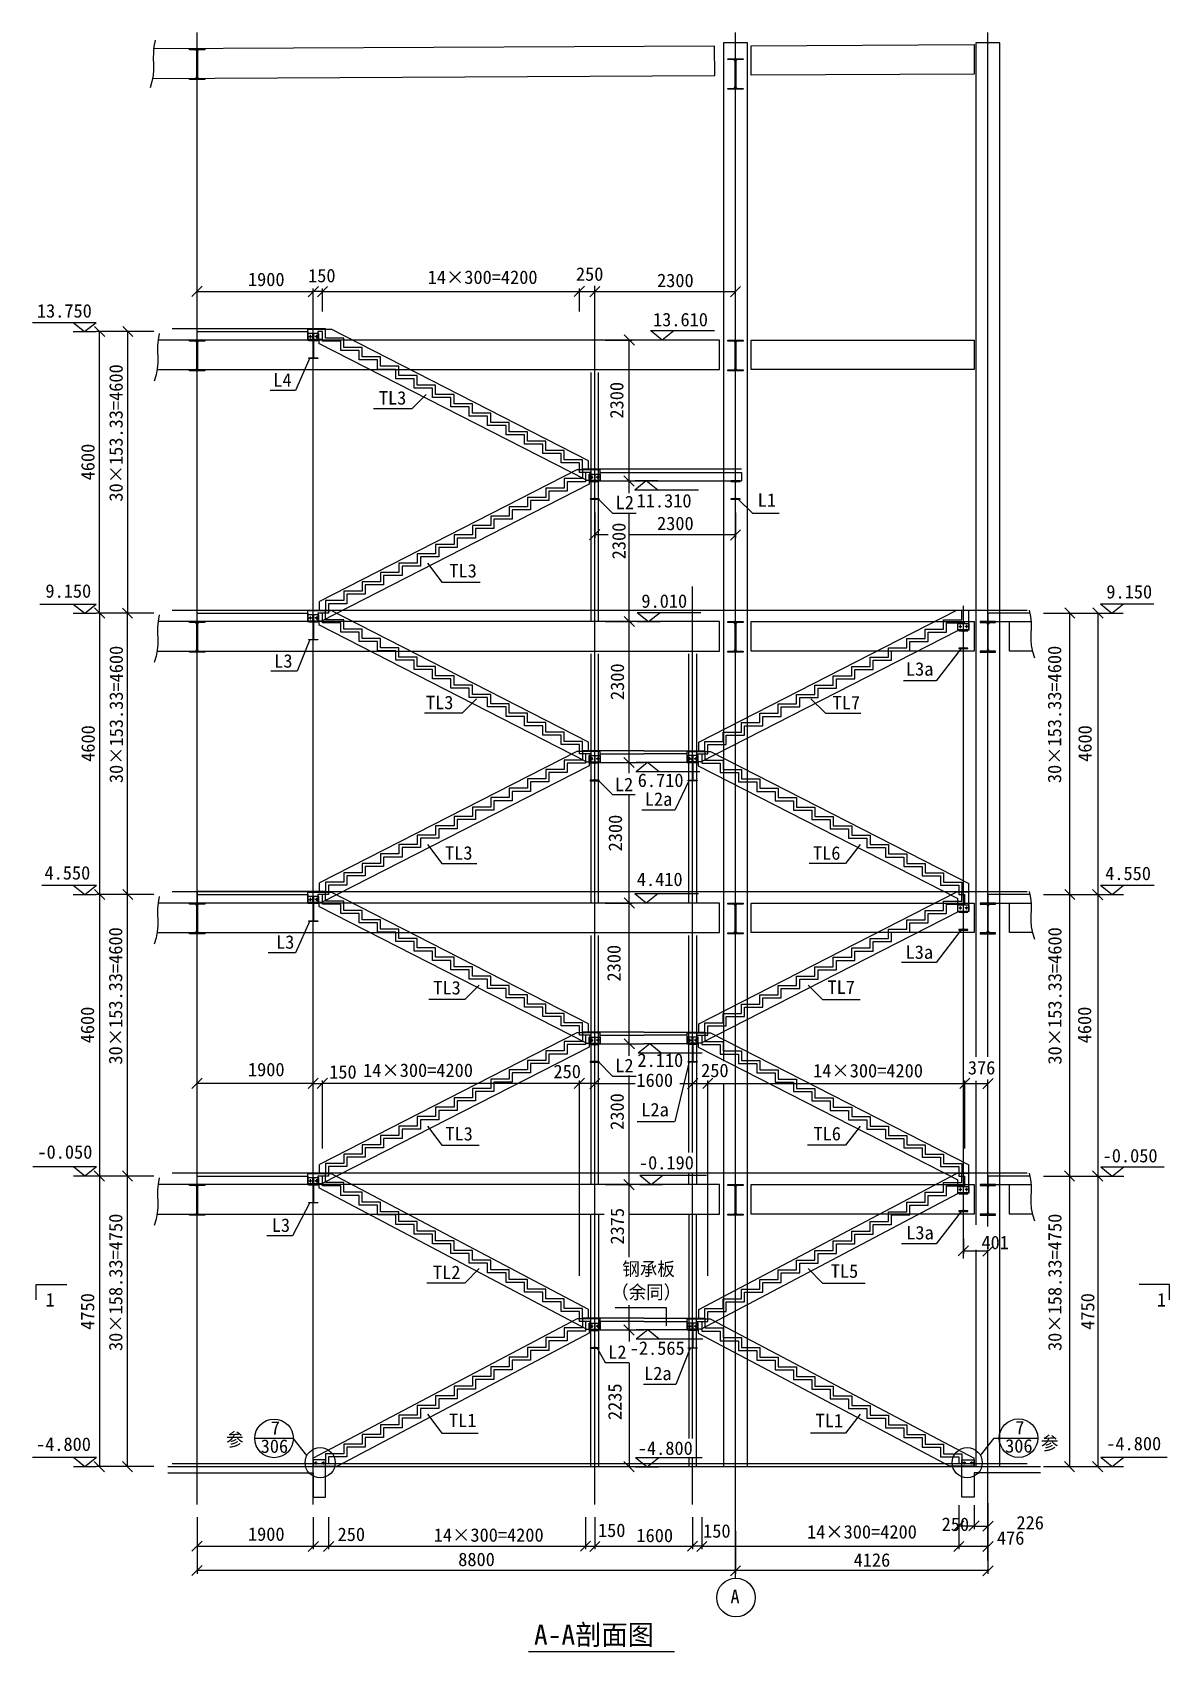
# Model space of a CAD drawing. Header units: metres. Extents: x 760 to 19348, y -53 to 26410.
import ezdxf

# ---------------------------------------------------------------- set-up
doc = ezdxf.new("R2010")
doc.units = ezdxf.units.M
for name, color, linetype in [('LAYER1', 142, 'Continuous'), ('PUB_DIM', 3, 'Continuous'), ('S_E_STAIR', 4, 'Continuous'), ('S_STAIR', 2, 'Continuous'), ('中心线', 20, 'Continuous'), ('主次梁', 11, 'Continuous'), ('填满-深', 8, 'Continuous'), ('尺寸', 42, 'Continuous'), ('引线', 9, 'Continuous'), ('文字', 3, 'Continuous'), ('标题', 4, 'Continuous'), ('梯板', 11, 'Continuous'), ('梯梁', 4, 'Continuous'), ('砼柱', 3, 'Continuous'), ('螺栓', 11, 'Continuous'), ('钢柱', 4, 'Continuous')]:
    doc.layers.add(name, color=color, linetype=linetype)

msp = doc.modelspace()

# ---------------------------------------------------------------- texts
at = {"layer": 'PUB_DIM'}
for s, p in [('13.750', (833.67, 21748.9)), ('13.610', (10904.33, 21606.13)), ('L4', (4697.52, 20620.43)), ('TL3', (6423.35, 20326.53)), ('L2', (10293.74, 18616.92)), ('11.310', (10636.32, 18645.7)), ('L1', (12615.25, 18656.78)), ('TL3', (7575.16, 17501.2)), ('9.150', (973.46, 17170.97)), ('9.010', (10714.55, 17006.44)), ('9.150', (18314.26, 17158.36)), ('L3', (4712.88, 16027.71)), ('L3a', (15037.89, 15896.53)), ('TL3', (7192.9, 15348.98)), ('TL7', (13840.58, 15345.64)), ('6.710', (10655.05, 14077.57)), ('L2', (10281.48, 14008.37)), ('L2a', (10770.2, 13769.99)), ('TL3', (7505.28, 12889.7)), ('TL6', (13519.3, 12888.35)), ('4.550', (958.05, 12564.95)), ('4.550', (18295.28, 12555.69)), ('4.410', (10639.91, 12458.77)), ('L3', (4742.77, 11434.02)), ('L3a', (15032.45, 11268.97)), ('TL3', (7313.41, 10686.47)), ('TL7', (13756.66, 10695.14)), ('L2', (10286.95, 9415.5)), ('2.110', (10649.65, 9502.98)), ('L2a', (10713.19, 8694.2)), ('TL3', (7509.91, 8300.62)), ('TL6', (13526.96, 8302.21)), ('-0.050', (842.45, 8003)), ('-0.190', (10674.44, 7827.47)), ('-0.050', (18253.49, 7943.05)), ('L3', (4672.77, 6806.83)), ('L3a', (15043.27, 6683.89)), ('TL2', (7307.63, 6035.46)), ('钢承板', (10403.55, 6090.47)), ('TL5', (13809.57, 6055.86)), ('（余同）', (10220.53, 5711.82)), ('L2', (10171.84, 4732.05)), ('-2.565', (10523.96, 4797.72)), ('L2a', (10758.5, 4383.79)), ('7', (4657.47, 3491.75)), ('TL1', (7569.84, 3615.98)), ('TL1', (13562.6, 3613.42)), ('7', (16825.77, 3495.77)), ('-4.800', (819.13, 3227.3)), ('参', (3927.45, 3302.48)), ('参', (17244.57, 3242.1)), ('-4.800', (18312.88, 3237.39)), ('306', (4491.44, 3195.53)), ('-4.800', (10656.51, 3162.72)), ('306', (16659.74, 3199.55))]:
    msp.add_text(s, height=220, dxfattribs=at).set_placement(p)
at = {"layer": '主次梁', "char_height": 220, "attachment_point": 1}
for s, insert in [('\\A1;401', (16273.12, 6743.38)), ('\\A1;250', (15622.45, 2138.64)), ('\\A1;226', (16844.61, 2164.07))]:
    msp.add_mtext(s, dxfattribs=dict(at, insert=insert))
at = {"layer": '尺寸'}
for s, p in [('150', (5266.54, 22325.35)), ('14×300=4200', (7221.15, 22298.44)), ('250', (9644.45, 22350.26)), ('1900', (4283.65, 22262.85)), ('2300', (10970.53, 22246.69)), ('2300', (10970.53, 18275.12)), ('1900', (4283.65, 9350.24)), ('14×300=4200', (6165.76, 9338.77)), ('250', (9277.42, 9318.6)), ('250', (11690.93, 9335.76)), ('14×300=4200', (13521.15, 9331.72)), ('376', (16050.67, 9379.52)), ('1600', (10633.65, 9176.34)), ('1900', (4283.65, 1757.69)), ('250', (5748.63, 1754.31)), ('14×300=4200', (7321.15, 1742.89)), ('150', (10004.99, 1819.96)), ('1600', (10633.65, 1735.87)), ('150', (11723.07, 1809.05)), ('14×300=4200', (13421.15, 1794.81)), ('476', (16526.12, 1694.13)), ('8800', (7720.53, 1344.54)), ('4126', (14183.5, 1334.51)), ('A', (12170.32, 737))]:
    msp.add_text(s, height=220, dxfattribs=at).set_placement(p)
for s, p in [('30×153.33=4600', (2236.51, 18740.61)), ('2300', (10420.81, 20098.42)), ('4600', (1776.14, 19088.42)), ('2300', (10455.81, 17798.42)), ('30×153.33=4600', (2239.96, 14140.61)), ('30×153.33=4600', (17576.29, 14140.61)), ('2300', (10430.68, 15498.42)), ('4600', (1779.59, 14488.42)), ('4600', (18074.25, 14488.42)), ('2300', (10397.58, 13025.21)), ('30×153.33=4600', (2229.27, 9540.61)), ('30×153.33=4600', (17581.21, 9540.61)), ('2300', (10375.02, 10898.42)), ('4600', (1768.91, 9888.42)), ('4600', (18066.55, 9888.42)), ('2300', (10426.84, 8473.46)), ('2375', (10429.51, 6599.67)), ('30×158.33=4750', (2231.06, 4859.04)), ('30×158.33=4750', (17581.21, 4859.04)), ('4750', (1770.7, 5206.86)), ('4750', (18117.96, 5206.86)), ('2235', (10390.24, 3731.5))]:
    msp.add_text(s, height=220, rotation=90, dxfattribs=at).set_placement(p)
at = {"layer": '文字'}
for p in [(974.73, 5586.45), (19139.6, 5586.45)]:
    msp.add_text('1', height=220, dxfattribs=at).set_placement(p)
at = {"layer": '标题'}
msp.add_text('A-A剖面图', height=330, dxfattribs=at).set_placement((8958.96, 58.02))
at = {"layer": '钢柱', "insert": (5611.12, 9531.32), "char_height": 220, "attachment_point": 1}
msp.add_mtext('\\A1;150', dxfattribs=at)

# ---------------------------------------------------------------- blocks, each defined once
blk = doc.blocks.new('_ARCHTICK')
at = {"color": 0, "linetype": 'ByBlock'}
blk.add_lwpolyline([(-1.64, -1.71), (1.69, 1.6)], dxfattribs=at)

# ---------------------------------------------------------------- linework, layer by layer
for p, q in [((760.15, 21670.47), (1803.42, 21670.47)), ((1426.47, 21518.66), (1801.18, 21518.66)), ((1426.7, 21670.24), (1613.82, 21518.78)), ((1613.82, 21518.78), (1803.12, 21670.24)), ((10863.82, 21535.47), (11907.09, 21535.47)), ((10866.5, 21535.24), (11053.62, 21383.78)), ((11053.62, 21383.78), (11242.92, 21535.24)), ((10866.27, 21383.66), (11240.98, 21383.66)), ((10795.09, 19079.48), (10605.79, 18928.01)), ((10982.45, 19079.6), (10607.74, 19079.6)), ((10982.21, 18928.01), (10795.09, 19079.48)), ((11648.76, 18927.79), (10605.49, 18927.79)), ((883.96, 17067.53), (1805.21, 17067.53)), ((1428.49, 17067.31), (1615.61, 16915.84)), ((1615.61, 16915.84), (1804.91, 17067.31)), ((18216.81, 17071.45), (19092.92, 17071.45)), ((18217.39, 17071.22), (18404.51, 16919.76)), ((18404.51, 16919.76), (18593.81, 17071.22)), ((1428.25, 16915.72), (1802.96, 16915.72)), ((10644.24, 16931.12), (11687.5, 16931.12)), ((10644.59, 16779.31), (11019.3, 16779.31)), ((10644.82, 16930.9), (10831.94, 16779.44)), ((10831.94, 16779.44), (11021.24, 16930.9)), ((18217.15, 16919.64), (18591.87, 16919.64)), ((11669.32, 14325.93), (10626.06, 14325.93)), ((10815.7, 14477.62), (10626.4, 14326.16)), ((11003.06, 14477.74), (10628.35, 14477.74)), ((11002.82, 14326.16), (10815.7, 14477.62)), ((913.6, 12473.24), (1805.84, 12473.24)), ((1429.12, 12473.01), (1616.25, 12321.55)), ((1616.25, 12321.55), (1805.55, 12473.01)), ((18219.43, 12471.5), (19095.55, 12471.5)), ((18220.02, 12471.28), (18407.14, 12319.82)), ((18407.14, 12319.82), (18596.44, 12471.28)), ((1428.89, 12321.43), (1803.6, 12321.43)), ((10605.12, 12334.86), (11648.39, 12334.86)), ((10607.63, 12183.04), (10982.34, 12183.04)), ((10607.86, 12334.63), (10794.98, 12183.17)), ((10794.98, 12183.17), (10984.29, 12334.63)), ((18219.78, 12319.69), (18594.49, 12319.69)), ((10853.22, 9880.41), (10663.92, 9728.95)), ((11040.34, 9728.95), (10853.22, 9880.41)), ((11706.84, 9728.72), (10663.58, 9728.72)), ((764.87, 7873.05), (1808.13, 7873.05)), ((1431.18, 7721.24), (1805.89, 7721.24)), ((1431.41, 7872.82), (1618.54, 7721.36)), ((1618.54, 7721.36), (1807.84, 7872.82)), ((10687.73, 7731.59), (10874.85, 7580.13)), ((10689.85, 7731.82), (11776.41, 7731.82)), ((10874.85, 7580.13), (11064.15, 7731.59)), ((18223.98, 7871.36), (19257.99, 7871.36)), ((18224.33, 7719.54), (18599.04, 7719.54)), ((18224.56, 7871.13), (18411.69, 7719.67)), ((18411.69, 7719.67), (18600.99, 7871.13)), ((10687.49, 7580), (11062.21, 7580)), ((10818.38, 5203.17), (10629.07, 5051.71)), ((11716.37, 5051.48), (10629.81, 5051.48)), ((11005.73, 5203.29), (10631.02, 5203.29)), ((11005.5, 5051.71), (10818.38, 5203.17)), ((764.34, 3126.49), (1807.61, 3126.49)), ((1430.66, 2974.68), (1805.37, 2974.68)), ((1430.89, 3126.26), (1618.01, 2974.8)), ((1618.01, 2974.8), (1807.32, 3126.26)), ((10620.28, 3120.07), (11706.84, 3120.07)), ((10620.63, 2968.26), (10995.34, 2968.26)), ((10620.86, 3119.84), (10807.98, 2968.38)), ((10807.98, 2968.38), (10997.28, 3119.84)), ((18221.46, 3122.87), (19308.02, 3122.87)), ((18221.81, 2971.05), (18596.52, 2971.05)), ((18222.04, 3122.64), (18409.17, 2971.18)), ((18409.17, 2971.18), (18598.47, 3122.64))]:
    msp.add_line(p, q)
at = {"layer": 'LAYER1'}
for p, q in [((3044.57, 21569.67), (5551.78, 21569.67)), ((5551.78, 21411.67), (5551.78, 21569.67)), ((5851.78, 21411.67), (5551.78, 21411.67)), ((5851.78, 21258.67), (5851.78, 21411.67)), ((6151.78, 21258.67), (5851.78, 21258.67)), ((6151.78, 21105.67), (6151.78, 21258.67)), ((6451.78, 21105.67), (6151.78, 21105.67)), ((6451.78, 20952.67), (6451.78, 21105.67)), ((6751.78, 20952.67), (6451.78, 20952.67)), ((6751.78, 20799.67), (6751.78, 20952.67)), ((7051.78, 20799.67), (6751.78, 20799.67)), ((7051.78, 20646.67), (7051.78, 20799.67)), ((7351.78, 20646.67), (7051.78, 20646.67)), ((7351.78, 20493.67), (7351.78, 20646.67)), ((7651.78, 20493.67), (7351.78, 20493.67)), ((7651.78, 20340.67), (7651.78, 20493.67)), ((7951.78, 20340.67), (7651.78, 20340.67)), ((7951.78, 20187.67), (7951.78, 20340.67)), ((8251.78, 20187.67), (7951.78, 20187.67)), ((8251.78, 20034.67), (8251.78, 20187.67)), ((8551.78, 20034.67), (8251.78, 20034.67)), ((8551.78, 19881.67), (8551.78, 20034.67)), ((8851.78, 19881.67), (8551.78, 19881.67)), ((8851.78, 19728.67), (8851.78, 19881.67)), ((9151.78, 19728.67), (8851.78, 19728.67)), ((9151.78, 19575.67), (9151.78, 19728.67)), ((9451.78, 19575.67), (9151.78, 19575.67)), ((9451.78, 19422.67), (9451.78, 19575.67)), ((9751.78, 19422.67), (9451.78, 19422.67)), ((9751.78, 19269.67), (9751.78, 19422.67)), ((9451.78, 19116.33), (9451.78, 18963)), ((9751.78, 19116.33), (9451.78, 19116.33)), ((9751.78, 19269.67), (9751.78, 19116.33)), ((12351.78, 19269.67), (9751.78, 19269.67)), ((8851.78, 18809.67), (8851.78, 18656.33)), ((9151.78, 18809.67), (8851.78, 18809.67)), ((9151.78, 18963), (9151.78, 18809.67)), ((9451.78, 18963), (9151.78, 18963)), ((8551.78, 18656.33), (8551.78, 18503)), ((8851.78, 18656.33), (8551.78, 18656.33)), ((7951.78, 18349.67), (7951.78, 18196.33)), ((8251.78, 18349.67), (7951.78, 18349.67)), ((8251.78, 18503), (8251.78, 18349.67)), ((8551.78, 18503), (8251.78, 18503)), ((7351.78, 18043), (7351.78, 17889.67)), ((7651.78, 18043), (7351.78, 18043)), ((7651.78, 18196.33), (7651.78, 18043)), ((7951.78, 18196.33), (7651.78, 18196.33)), ((6751.78, 17736.33), (6751.78, 17583)), ((7051.78, 17736.33), (6751.78, 17736.33)), ((7051.78, 17889.67), (7051.78, 17736.33)), ((7351.78, 17889.67), (7051.78, 17889.67)), ((6451.78, 17583), (6451.78, 17429.67)), ((6751.78, 17583), (6451.78, 17583)), ((5851.78, 17276.33), (5851.78, 17123)), ((6151.78, 17276.33), (5851.78, 17276.33)), ((6151.78, 17429.67), (6151.78, 17276.33)), ((6451.78, 17429.67), (6151.78, 17429.67)), ((3044.57, 16969.67), (17021.42, 16969.67)), ((5551.78, 17123), (5551.78, 16969.67)), ((5851.78, 17123), (5551.78, 17123)), ((5551.78, 16811.67), (5551.78, 16969.67)), ((15951.78, 16811.67), (15951.78, 16969.67)), ((5851.78, 16811.67), (5551.78, 16811.67)), ((5851.78, 16658.67), (5851.78, 16811.67)), ((15651.78, 16811.67), (15951.78, 16811.67)), ((15651.78, 16658.67), (15651.78, 16811.67)), ((6151.78, 16658.67), (5851.78, 16658.67)), ((6151.78, 16505.67), (6151.78, 16658.67)), ((6451.78, 16505.67), (6151.78, 16505.67)), ((6451.78, 16352.67), (6451.78, 16505.67)), ((15051.78, 16505.67), (15351.78, 16505.67)), ((15051.78, 16352.67), (15051.78, 16505.67)), ((15351.78, 16658.67), (15651.78, 16658.67)), ((15351.78, 16505.67), (15351.78, 16658.67)), ((6751.78, 16352.67), (6451.78, 16352.67)), ((6751.78, 16199.67), (6751.78, 16352.67)), ((7051.78, 16199.67), (6751.78, 16199.67)), ((7051.78, 16046.67), (7051.78, 16199.67)), ((14451.78, 16199.67), (14751.78, 16199.67)), ((14451.78, 16046.67), (14451.78, 16199.67)), ((14751.78, 16352.67), (15051.78, 16352.67)), ((14751.78, 16199.67), (14751.78, 16352.67)), ((7351.78, 16046.67), (7051.78, 16046.67)), ((7351.78, 15893.67), (7351.78, 16046.67)), ((7651.78, 15893.67), (7351.78, 15893.67)), ((7651.78, 15740.67), (7651.78, 15893.67)), ((13851.78, 15893.67), (14151.78, 15893.67)), ((13851.78, 15740.67), (13851.78, 15893.67)), ((14151.78, 16046.67), (14451.78, 16046.67)), ((14151.78, 15893.67), (14151.78, 16046.67)), ((7951.78, 15740.67), (7651.78, 15740.67)), ((7951.78, 15587.67), (7951.78, 15740.67)), ((13551.78, 15740.67), (13851.78, 15740.67)), ((13551.78, 15587.67), (13551.78, 15740.67)), ((8251.78, 15587.67), (7951.78, 15587.67)), ((8251.78, 15434.67), (8251.78, 15587.67)), ((8551.78, 15434.67), (8251.78, 15434.67)), ((8551.78, 15281.67), (8551.78, 15434.67)), ((12951.78, 15434.67), (13251.78, 15434.67)), ((12951.78, 15281.67), (12951.78, 15434.67)), ((13251.78, 15587.67), (13551.78, 15587.67)), ((13251.78, 15434.67), (13251.78, 15587.67)), ((8851.78, 15281.67), (8551.78, 15281.67)), ((8851.78, 15128.67), (8851.78, 15281.67)), ((9151.78, 15128.67), (8851.78, 15128.67)), ((9151.78, 14975.67), (9151.78, 15128.67)), ((12351.78, 15128.67), (12651.78, 15128.67)), ((12351.78, 14975.67), (12351.78, 15128.67)), ((12651.78, 15281.67), (12951.78, 15281.67)), ((12651.78, 15128.67), (12651.78, 15281.67)), ((9451.78, 14975.67), (9151.78, 14975.67)), ((9451.78, 14822.67), (9451.78, 14975.67)), ((9751.78, 14822.67), (9451.78, 14822.67)), ((9751.78, 14669.67), (9751.78, 14822.67)), ((11751.78, 14822.67), (12051.78, 14822.67)), ((11751.78, 14669.67), (11751.78, 14822.67)), ((12051.78, 14975.67), (12351.78, 14975.67)), ((12051.78, 14822.67), (12051.78, 14975.67)), ((9751.78, 14669.67), (9751.78, 14516.33)), ((10751.78, 14669.67), (9751.78, 14669.67)), ((10751.78, 14669.67), (11751.78, 14669.67)), ((11751.78, 14669.67), (11751.78, 14516.33)), ((9151.78, 14363), (9151.78, 14209.67)), ((9451.78, 14363), (9151.78, 14363)), ((9451.78, 14516.33), (9451.78, 14363)), ((9751.78, 14516.33), (9451.78, 14516.33)), ((11751.78, 14516.33), (12051.78, 14516.33)), ((12051.78, 14516.33), (12051.78, 14363)), ((12051.78, 14363), (12351.78, 14363)), ((12351.78, 14363), (12351.78, 14209.67)), ((8551.78, 14056.33), (8551.78, 13903)), ((8851.78, 14056.33), (8551.78, 14056.33)), ((8851.78, 14209.67), (8851.78, 14056.33)), ((9151.78, 14209.67), (8851.78, 14209.67)), ((12351.78, 14209.67), (12651.78, 14209.67)), ((12651.78, 14209.67), (12651.78, 14056.33)), ((12651.78, 14056.33), (12951.78, 14056.33)), ((12951.78, 14056.33), (12951.78, 13903)), ((8251.78, 13903), (8251.78, 13749.67)), ((8551.78, 13903), (8251.78, 13903)), ((12951.78, 13903), (13251.78, 13903)), ((13251.78, 13903), (13251.78, 13749.67)), ((7651.78, 13596.33), (7651.78, 13443)), ((7951.78, 13596.33), (7651.78, 13596.33)), ((7951.78, 13749.67), (7951.78, 13596.33)), ((8251.78, 13749.67), (7951.78, 13749.67)), ((13251.78, 13749.67), (13551.78, 13749.67)), ((13551.78, 13749.67), (13551.78, 13596.33)), ((13551.78, 13596.33), (13851.78, 13596.33)), ((13851.78, 13596.33), (13851.78, 13443)), ((7051.78, 13289.67), (7051.78, 13136.33)), ((7351.78, 13289.67), (7051.78, 13289.67)), ((7351.78, 13443), (7351.78, 13289.67)), ((7651.78, 13443), (7351.78, 13443)), ((13851.78, 13443), (14151.78, 13443)), ((14151.78, 13443), (14151.78, 13289.67)), ((14151.78, 13289.67), (14451.78, 13289.67)), ((14451.78, 13289.67), (14451.78, 13136.33)), ((6451.78, 12983), (6451.78, 12829.67)), ((6751.78, 12983), (6451.78, 12983)), ((6751.78, 13136.33), (6751.78, 12983)), ((7051.78, 13136.33), (6751.78, 13136.33)), ((14451.78, 13136.33), (14751.78, 13136.33)), ((14751.78, 13136.33), (14751.78, 12983)), ((14751.78, 12983), (15051.78, 12983)), ((15051.78, 12983), (15051.78, 12829.67)), ((6151.78, 12829.67), (6151.78, 12676.33)), ((6451.78, 12829.67), (6151.78, 12829.67)), ((15051.78, 12829.67), (15351.78, 12829.67)), ((15351.78, 12829.67), (15351.78, 12676.33)), ((5551.78, 12523), (5551.78, 12369.67)), ((5851.78, 12523), (5551.78, 12523)), ((5851.78, 12676.33), (5851.78, 12523)), ((6151.78, 12676.33), (5851.78, 12676.33)), ((15351.78, 12676.33), (15651.78, 12676.33)), ((15651.78, 12676.33), (15651.78, 12523)), ((15651.78, 12523), (15951.78, 12523)), ((15951.78, 12523), (15951.78, 12369.67)), ((3044.57, 12369.67), (17021.79, 12369.67)), ((5551.78, 12369.67), (3451.78, 12369.67)), ((3451.78, 12369.67), (3451.78, 12269.67)), ((3451.78, 12369.67), (3451.78, 12269.67)), ((5551.78, 12211.67), (5551.78, 12369.67)), ((5851.78, 12211.67), (5551.78, 12211.67)), ((5851.78, 12058.67), (5851.78, 12211.67)), ((15651.78, 12211.67), (15951.78, 12211.67)), ((15651.78, 12058.67), (15651.78, 12211.67)), ((15951.78, 12211.67), (15951.78, 12369.67)), ((6151.78, 12058.67), (5851.78, 12058.67)), ((6151.78, 11905.67), (6151.78, 12058.67)), ((15351.78, 12058.67), (15651.78, 12058.67)), ((15351.78, 11905.67), (15351.78, 12058.67)), ((6451.78, 11905.67), (6151.78, 11905.67)), ((6451.78, 11752.67), (6451.78, 11905.67)), ((6751.78, 11752.67), (6451.78, 11752.67)), ((6751.78, 11599.67), (6751.78, 11752.67)), ((14751.78, 11752.67), (15051.78, 11752.67)), ((14751.78, 11599.67), (14751.78, 11752.67)), ((15051.78, 11905.67), (15351.78, 11905.67)), ((15051.78, 11752.67), (15051.78, 11905.67)), ((7051.78, 11599.67), (6751.78, 11599.67)), ((7051.78, 11446.67), (7051.78, 11599.67)), ((7351.78, 11446.67), (7051.78, 11446.67)), ((7351.78, 11293.67), (7351.78, 11446.67)), ((14151.78, 11446.67), (14451.78, 11446.67)), ((14151.78, 11293.67), (14151.78, 11446.67)), ((14451.78, 11599.67), (14751.78, 11599.67)), ((14451.78, 11446.67), (14451.78, 11599.67)), ((7651.78, 11293.67), (7351.78, 11293.67)), ((7651.78, 11140.67), (7651.78, 11293.67)), ((7951.78, 11140.67), (7651.78, 11140.67)), ((7951.78, 10987.67), (7951.78, 11140.67)), ((13551.78, 11140.67), (13851.78, 11140.67)), ((13551.78, 10987.67), (13551.78, 11140.67)), ((13851.78, 11293.67), (14151.78, 11293.67)), ((13851.78, 11140.67), (13851.78, 11293.67)), ((8251.78, 10987.67), (7951.78, 10987.67)), ((8251.78, 10834.67), (8251.78, 10987.67)), ((13251.78, 10987.67), (13551.78, 10987.67)), ((13251.78, 10834.67), (13251.78, 10987.67)), ((8551.78, 10834.67), (8251.78, 10834.67)), ((8551.78, 10681.67), (8551.78, 10834.67)), ((8851.78, 10681.67), (8551.78, 10681.67)), ((8851.78, 10528.67), (8851.78, 10681.67)), ((12651.78, 10681.67), (12951.78, 10681.67)), ((12651.78, 10528.67), (12651.78, 10681.67)), ((12951.78, 10834.67), (13251.78, 10834.67)), ((12951.78, 10681.67), (12951.78, 10834.67)), ((9151.78, 10528.67), (8851.78, 10528.67)), ((9151.78, 10375.67), (9151.78, 10528.67)), ((9451.78, 10375.67), (9151.78, 10375.67)), ((9451.78, 10222.67), (9451.78, 10375.67)), ((12051.78, 10375.67), (12351.78, 10375.67)), ((12051.78, 10222.67), (12051.78, 10375.67)), ((12351.78, 10528.67), (12651.78, 10528.67)), ((12351.78, 10375.67), (12351.78, 10528.67)), ((9751.78, 10222.67), (9451.78, 10222.67)), ((9751.78, 10069.67), (9751.78, 10222.67)), ((9751.78, 10069.67), (9751.78, 9916.33)), ((10751.78, 10069.67), (9751.78, 10069.67)), ((10751.78, 10069.67), (11751.78, 10069.67)), ((11751.78, 10222.67), (12051.78, 10222.67)), ((11751.78, 10069.67), (11751.78, 10222.67)), ((11751.78, 10069.67), (11751.78, 9916.33)), ((9451.78, 9916.33), (9451.78, 9763)), ((9751.78, 9916.33), (9451.78, 9916.33)), ((11751.78, 9916.33), (12051.78, 9916.33)), ((12051.78, 9916.33), (12051.78, 9763)), ((8851.78, 9609.67), (8851.78, 9456.33)), ((9151.78, 9609.67), (8851.78, 9609.67)), ((9151.78, 9763), (9151.78, 9609.67)), ((9451.78, 9763), (9151.78, 9763)), ((12051.78, 9763), (12351.78, 9763)), ((12351.78, 9763), (12351.78, 9609.67)), ((12351.78, 9609.67), (12651.78, 9609.67)), ((12651.78, 9609.67), (12651.78, 9456.33)), ((8251.78, 9303), (8251.78, 9149.67)), ((8551.78, 9303), (8251.78, 9303)), ((8551.78, 9456.33), (8551.78, 9303)), ((8851.78, 9456.33), (8551.78, 9456.33)), ((12651.78, 9456.33), (12951.78, 9456.33)), ((12951.78, 9456.33), (12951.78, 9303)), ((12951.78, 9303), (13251.78, 9303)), ((13251.78, 9303), (13251.78, 9149.67)), ((7951.78, 9149.67), (7951.78, 8996.33)), ((8251.78, 9149.67), (7951.78, 9149.67)), ((13251.78, 9149.67), (13551.78, 9149.67)), ((13551.78, 9149.67), (13551.78, 8996.33)), ((7351.78, 8843), (7351.78, 8689.67)), ((7651.78, 8843), (7351.78, 8843)), ((7651.78, 8996.33), (7651.78, 8843)), ((7951.78, 8996.33), (7651.78, 8996.33)), ((13551.78, 8996.33), (13851.78, 8996.33)), ((13851.78, 8996.33), (13851.78, 8843)), ((13851.78, 8843), (14151.78, 8843)), ((14151.78, 8843), (14151.78, 8689.67)), ((6751.78, 8536.33), (6751.78, 8383)), ((7051.78, 8536.33), (6751.78, 8536.33)), ((7051.78, 8689.67), (7051.78, 8536.33)), ((7351.78, 8689.67), (7051.78, 8689.67)), ((14151.78, 8689.67), (14451.78, 8689.67)), ((14451.78, 8689.67), (14451.78, 8536.33)), ((14451.78, 8536.33), (14751.78, 8536.33)), ((14751.78, 8536.33), (14751.78, 8383)), ((6151.78, 8229.67), (6151.78, 8076.33)), ((6451.78, 8229.67), (6151.78, 8229.67)), ((6451.78, 8383), (6451.78, 8229.67)), ((6751.78, 8383), (6451.78, 8383)), ((14751.78, 8383), (15051.78, 8383)), ((15051.78, 8383), (15051.78, 8229.67)), ((15051.78, 8229.67), (15351.78, 8229.67)), ((15351.78, 8229.67), (15351.78, 8076.33)), ((5851.78, 8076.33), (5851.78, 7923)), ((6151.78, 8076.33), (5851.78, 8076.33)), ((15351.78, 8076.33), (15651.78, 8076.33)), ((15651.78, 8076.33), (15651.78, 7923)), ((3044.57, 7769.67), (17021.79, 7769.67)), ((5551.78, 7923), (5551.78, 7769.67)), ((5851.78, 7923), (5551.78, 7923)), ((5551.78, 7611.33), (5551.78, 7769.67)), ((15651.78, 7923), (15951.78, 7923)), ((15951.78, 7923), (15951.78, 7769.67)), ((15951.78, 7611.33), (15951.78, 7769.67)), ((5851.78, 7611.33), (5551.78, 7611.33)), ((5851.78, 7453), (5851.78, 7611.33)), ((6151.78, 7453), (5851.78, 7453)), ((6151.78, 7294.67), (6151.78, 7453)), ((15351.78, 7453), (15651.78, 7453)), ((15351.78, 7294.67), (15351.78, 7453)), ((15651.78, 7611.33), (15951.78, 7611.33)), ((15651.78, 7453), (15651.78, 7611.33)), ((6451.78, 7294.67), (6151.78, 7294.67)), ((6451.78, 7136.33), (6451.78, 7294.67)), ((15051.78, 7294.67), (15351.78, 7294.67)), ((15051.78, 7136.33), (15051.78, 7294.67)), ((6751.78, 7136.33), (6451.78, 7136.33)), ((6751.78, 6978), (6751.78, 7136.33)), ((7051.78, 6978), (6751.78, 6978)), ((7051.78, 6819.67), (7051.78, 6978)), ((14451.78, 6978), (14751.78, 6978)), ((14451.78, 6819.67), (14451.78, 6978)), ((14751.78, 7136.33), (15051.78, 7136.33)), ((14751.78, 6978), (14751.78, 7136.33)), ((7351.78, 6819.67), (7051.78, 6819.67)), ((7351.78, 6661.33), (7351.78, 6819.67)), ((7651.78, 6661.33), (7351.78, 6661.33)), ((7651.78, 6503), (7651.78, 6661.33)), ((13851.78, 6661.33), (14151.78, 6661.33)), ((13851.78, 6503), (13851.78, 6661.33)), ((14151.78, 6819.67), (14451.78, 6819.67)), ((14151.78, 6661.33), (14151.78, 6819.67)), ((7951.78, 6503), (7651.78, 6503)), ((7951.78, 6344.67), (7951.78, 6503)), ((13551.78, 6503), (13851.78, 6503)), ((13551.78, 6344.67), (13551.78, 6503)), ((8251.78, 6344.67), (7951.78, 6344.67)), ((8251.78, 6186.33), (8251.78, 6344.67)), ((8551.78, 6186.33), (8251.78, 6186.33)), ((8551.78, 6028), (8551.78, 6186.33)), ((12951.78, 6186.33), (13251.78, 6186.33)), ((12951.78, 6028), (12951.78, 6186.33)), ((13251.78, 6344.67), (13551.78, 6344.67)), ((13251.78, 6186.33), (13251.78, 6344.67)), ((8851.78, 6028), (8551.78, 6028)), ((8851.78, 5869.67), (8851.78, 6028)), ((9151.78, 5869.67), (8851.78, 5869.67)), ((9151.78, 5711.33), (9151.78, 5869.67)), ((12351.78, 5869.67), (12651.78, 5869.67)), ((12351.78, 5711.33), (12351.78, 5869.67)), ((12651.78, 6028), (12951.78, 6028)), ((12651.78, 5869.67), (12651.78, 6028)), ((9451.78, 5711.33), (9151.78, 5711.33)), ((9451.78, 5553), (9451.78, 5711.33)), ((12051.78, 5711.33), (12351.78, 5711.33)), ((12051.78, 5553), (12051.78, 5711.33)), ((9751.78, 5553), (9451.78, 5553)), ((9751.78, 5394.67), (9751.78, 5553)), ((9751.78, 5394.67), (9751.78, 5236.33)), ((10751.78, 5394.67), (9751.78, 5394.67)), ((10751.78, 5394.67), (11751.78, 5394.67)), ((11751.78, 5553), (12051.78, 5553)), ((11751.78, 5394.67), (11751.78, 5553)), ((11751.78, 5394.67), (11751.78, 5236.33)), ((9151.78, 5078), (9151.78, 4919.67)), ((9451.78, 5078), (9151.78, 5078)), ((9451.78, 5236.33), (9451.78, 5078)), ((9751.78, 5236.33), (9451.78, 5236.33)), ((11751.78, 5236.33), (12051.78, 5236.33)), ((12051.78, 5236.33), (12051.78, 5078)), ((12051.78, 5078), (12351.78, 5078)), ((12351.78, 5078), (12351.78, 4919.67)), ((8851.78, 4919.67), (8851.78, 4761.33)), ((9151.78, 4919.67), (8851.78, 4919.67)), ((12351.78, 4919.67), (12651.78, 4919.67)), ((12651.78, 4919.67), (12651.78, 4761.33)), ((8251.78, 4603), (8251.78, 4444.67)), ((8551.78, 4603), (8251.78, 4603)), ((8551.78, 4761.33), (8551.78, 4603)), ((8851.78, 4761.33), (8551.78, 4761.33)), ((12651.78, 4761.33), (12951.78, 4761.33)), ((12951.78, 4761.33), (12951.78, 4603)), ((12951.78, 4603), (13251.78, 4603)), ((13251.78, 4603), (13251.78, 4444.67)), ((7651.78, 4286.33), (7651.78, 4128)), ((7951.78, 4286.33), (7651.78, 4286.33)), ((7951.78, 4444.67), (7951.78, 4286.33)), ((8251.78, 4444.67), (7951.78, 4444.67)), ((13251.78, 4444.67), (13551.78, 4444.67)), ((13551.78, 4444.67), (13551.78, 4286.33)), ((13551.78, 4286.33), (13851.78, 4286.33)), ((13851.78, 4286.33), (13851.78, 4128)), ((7051.78, 3969.67), (7051.78, 3811.33)), ((7351.78, 3969.67), (7051.78, 3969.67)), ((7351.78, 4128), (7351.78, 3969.67)), ((7651.78, 4128), (7351.78, 4128)), ((13851.78, 4128), (14151.78, 4128)), ((14151.78, 4128), (14151.78, 3969.67)), ((14151.78, 3969.67), (14451.78, 3969.67)), ((14451.78, 3969.67), (14451.78, 3811.33)), ((6751.78, 3811.33), (6751.78, 3653)), ((7051.78, 3811.33), (6751.78, 3811.33)), ((14451.78, 3811.33), (14751.78, 3811.33)), ((14751.78, 3811.33), (14751.78, 3653)), ((6151.78, 3494.67), (6151.78, 3336.33)), ((6451.78, 3494.67), (6151.78, 3494.67)), ((6451.78, 3653), (6451.78, 3494.67)), ((6751.78, 3653), (6451.78, 3653)), ((14751.78, 3653), (15051.78, 3653)), ((15051.78, 3653), (15051.78, 3494.67)), ((15051.78, 3494.67), (15351.78, 3494.67)), ((15351.78, 3494.67), (15351.78, 3336.33)), ((5551.78, 3178), (5551.78, 3019.67)), ((5851.78, 3178), (5551.78, 3178)), ((5851.78, 3336.33), (5851.78, 3178)), ((6151.78, 3336.33), (5851.78, 3336.33)), ((15351.78, 3336.33), (15651.78, 3336.33)), ((15651.78, 3336.33), (15651.78, 3178)), ((15651.78, 3178), (15951.78, 3178)), ((15951.78, 3178), (15951.78, 3019.67)), ((3044.57, 3019.67), (17021.79, 3019.67))]:
    msp.add_line(p, q, dxfattribs=at)
at = {"layer": 'PUB_DIM'}
for p, q in [((3451.78, 21379.67), (3451.78, 21519.67)), ((3451.78, 21519.67), (5261.78, 21519.67)), ((5261.78, 21519.67), (5261.78, 21379.67)), ((5261.78, 21379.67), (3451.78, 21379.67)), ((3451.78, 16779.67), (3451.78, 16919.67)), ((3451.78, 16919.67), (5261.78, 16919.67)), ((5261.78, 16779.67), (3451.78, 16779.67)), ((5261.78, 16919.67), (5261.78, 16779.67)), ((16377.72, 16919.67), (16377.72, 16779.67)), ((17064.5, 16919.67), (16377.72, 16919.67)), ((16377.72, 16779.67), (17081.85, 16779.67)), ((3451.78, 12179.67), (3451.78, 12319.67)), ((3451.78, 12319.67), (5261.78, 12319.67)), ((5261.78, 12179.67), (3451.78, 12179.67)), ((5261.78, 12319.67), (5261.78, 12179.67)), ((16377.72, 12319.67), (16377.72, 12179.67)), ((17064.5, 12319.67), (16377.72, 12319.67)), ((16377.72, 12179.67), (17081.85, 12179.67)), ((3451.78, 7579.67), (3451.78, 7719.67)), ((3451.78, 7719.67), (5261.78, 7719.67)), ((5261.78, 7719.67), (5261.78, 7579.67)), ((16377.72, 7719.67), (16377.72, 7579.67)), ((17064.5, 7719.67), (16377.72, 7719.67)), ((5261.78, 7579.67), (3451.78, 7579.67)), ((16377.72, 7579.67), (17081.85, 7579.67))]:
    msp.add_line(p, q, dxfattribs=at)
at = {"layer": 'S_E_STAIR'}
for p, q in [((5261.78, 21389.67), (5261.78, 21559.67)), ((9852.01, 19407.85), (5641.94, 21559.67)), ((5486.88, 21389.67), (5261.78, 21389.67)), ((5441.78, 21389.67), (5441.78, 21325.19)), ((9815.37, 19089.67), (5441.78, 21325.06)), ((9660.31, 19259.67), (5451.54, 17108.52)), ((9815.37, 19089.67), (10041.78, 19089.67)), ((9861.78, 19089.67), (9861.78, 19025.72)), ((10041.78, 19089.67), (10041.78, 19259.67)), ((9861.78, 19025.72), (5486.88, 16789.67)), ((5261.78, 16789.67), (5261.78, 16959.67)), ((9852.01, 14807.85), (5641.94, 16959.67)), ((11651.54, 14807.85), (15861.62, 16959.67)), ((5486.88, 16789.67), (5261.78, 16789.67)), ((5441.78, 16789.67), (5441.78, 16725.19)), ((9815.37, 14489.67), (5441.78, 16725.06)), ((11688.19, 14489.67), (15886.78, 16635.61)), ((15886.78, 16635.61), (15886.78, 16649.81)), ((9660.31, 14659.67), (5451.54, 12508.52)), ((10041.78, 14489.67), (10041.78, 14659.67)), ((11461.78, 14489.67), (11461.78, 14659.67)), ((11461.78, 14489.67), (11461.78, 14659.67)), ((11843.24, 14659.67), (16066.78, 12500.97)), ((9861.78, 14425.72), (5486.88, 12189.67)), ((9815.37, 14489.67), (10041.78, 14489.67)), ((9861.78, 14489.67), (9861.78, 14425.72)), ((11688.19, 14489.67), (11461.78, 14489.67)), ((11688.19, 14489.67), (11461.78, 14489.67)), ((11641.78, 14489.67), (11641.78, 14425.72)), ((11641.78, 14425.72), (15886.78, 12256.06)), ((5261.78, 12189.67), (5261.78, 12359.67)), ((5486.88, 12189.67), (5261.78, 12189.67)), ((5441.78, 12189.67), (5441.78, 12125.19)), ((9852.01, 10207.85), (5641.94, 12359.67)), ((11651.54, 10207.85), (15861.62, 12359.67)), ((15886.78, 12035.61), (15886.78, 12256.06)), ((9815.37, 9889.67), (5441.78, 12125.06)), ((11688.19, 9889.67), (15886.78, 12035.61)), ((9660.31, 10059.67), (5451.54, 7908.52)), ((10041.78, 9889.67), (10041.78, 10059.67)), ((11461.78, 9889.67), (11461.78, 10059.67)), ((11843.24, 10059.67), (16066.78, 7900.97)), ((9861.78, 9825.72), (5486.88, 7589.67)), ((9815.37, 9889.67), (10041.78, 9889.67)), ((9861.78, 9889.67), (9861.78, 9825.72)), ((11688.19, 9889.67), (11461.78, 9889.67)), ((11641.78, 9889.67), (11641.78, 9825.72)), ((11641.78, 9825.72), (15886.78, 7656.06)), ((5261.78, 7589.67), (5261.78, 7759.67)), ((9852.01, 5536.78), (5640.23, 7759.67)), ((11651.54, 5536.78), (15863.32, 7759.67)), ((5486.88, 7589.67), (5261.78, 7589.67)), ((5441.78, 7589.67), (5441.78, 7525.19)), ((9819.61, 5214.67), (5441.78, 7525.19)), ((11683.95, 5214.67), (15886.78, 7432.83)), ((15886.78, 7449.81), (15886.78, 7656.06)), ((9663.32, 5384.67), (5352.01, 3109.26)), ((10041.78, 5214.67), (10041.78, 5384.67)), ((11461.78, 5214.67), (11461.78, 5384.67)), ((11840.23, 5384.67), (16151.54, 3109.26)), ((9861.78, 5150.19), (5749.21, 2979.67)), ((9819.61, 5214.67), (10041.78, 5214.67)), ((9861.78, 5214.67), (9861.78, 5150.19)), ((11683.95, 5214.67), (11461.78, 5214.67)), ((11641.78, 5214.67), (11641.78, 5150.19)), ((11641.78, 5150.19), (15754.34, 2979.67))]:
    msp.add_line(p, q, dxfattribs=at)
at = {"layer": 'S_STAIR'}
msp.add_line((3452.01, 12369.67), (3452.01, 12269.67), dxfattribs=at)
msp.add_line((3452.01, 12369.67), (3452.01, 12269.67), dxfattribs=at)
at = {"layer": '中心线'}
for p, q in [((3451.78, 2353.3), (3451.78, 26409.65)), ((12251.78, 1137.09), (12251.78, 26409.65)), ((16377.72, 9666.23), (16377.72, 26409.65)), ((9951.78, 2353.3), (9951.78, 22267.78)), ((5351.78, 2353.3), (5351.78, 22147.46)), ((11551.78, 8106.19), (11551.78, 17352.63)), ((15976.78, 6374.29), (15976.78, 17039.28)), ((16377.72, 6895.72), (16377.72, 9298.11)), ((11551.78, 3429.86), (11551.78, 7768.21)), ((16377.72, 1438.29), (16377.72, 6512.55)), ((11551.78, 2353.3), (11551.78, 3113.13))]:
    msp.add_line(p, q, dxfattribs=at)
at = {"layer": '主次梁'}
for p, q in [((12056.78, 26239.67), (12056.78, 9595.08)), ((12446.78, 26239.67), (12056.78, 26239.67)), ((12446.78, 2969.67), (12446.78, 26239.67)), ((12507.67, 26191.2), (16152.34, 26209.69)), ((16152.34, 26209.69), (16154.79, 25727.7)), ((16182.72, 26239.67), (16182.72, 9668.36)), ((16572.72, 26239.67), (16182.72, 26239.67)), ((16572.72, 2969.67), (16572.72, 26239.67)), ((11910.83, 26184.67), (2736.33, 26138.13)), ((3326.95, 26141.54), (3576.95, 26141.54)), ((3326.95, 26126.54), (3326.95, 26141.54)), ((3419.86, 26126.54), (3326.95, 26126.54)), ((3446.53, 25683.2), (3446.53, 26099.87)), ((3457.36, 26099.87), (3457.36, 25683.2)), ((3576.95, 26126.54), (3484.03, 26126.54)), ((3576.95, 26141.54), (3576.95, 26126.54)), ((11913.27, 25702.67), (11910.83, 26184.67)), ((12126.78, 25979.67), (12376.78, 25979.67)), ((12126.78, 25964.67), (12126.78, 25979.67)), ((12219.69, 25964.67), (12126.78, 25964.67)), ((12246.36, 25521.33), (12246.36, 25938)), ((12257.19, 25938), (12257.19, 25521.33)), ((12376.78, 25964.67), (12283.86, 25964.67)), ((12376.78, 25979.67), (12376.78, 25964.67)), ((12510.12, 25709.21), (12507.67, 26191.2)), ((2723.82, 25656.06), (11913.27, 25702.67)), ((16154.79, 25727.7), (12510.12, 25709.21)), ((3326.95, 25656.54), (3419.86, 25656.54)), ((3326.95, 25641.54), (3326.95, 25656.54)), ((3576.95, 25641.54), (3326.95, 25641.54)), ((3484.03, 25656.54), (3576.95, 25656.54)), ((3576.95, 25656.54), (3576.95, 25641.54)), ((12126.78, 25494.67), (12219.69, 25494.67)), ((12126.78, 25479.67), (12126.78, 25494.67)), ((12376.78, 25479.67), (12126.78, 25479.67)), ((12283.86, 25494.67), (12376.78, 25494.67)), ((12376.78, 25494.67), (12376.78, 25479.67)), ((11988.95, 21379.67), (2814.34, 21379.67)), ((3326.78, 21379.67), (3576.78, 21379.67)), ((3326.78, 21364.67), (3326.78, 21379.67)), ((3419.69, 21364.67), (3326.78, 21364.67)), ((3446.36, 20921.33), (3446.36, 21338)), ((3457.19, 21338), (3457.19, 20921.33)), ((3576.78, 21364.67), (3483.86, 21364.67)), ((3576.78, 21379.67), (3576.78, 21364.67)), ((11988.95, 20897.67), (11988.95, 21379.67)), ((12126.78, 21379.67), (12376.78, 21379.67)), ((12126.78, 21364.67), (12126.78, 21379.67)), ((12219.69, 21364.67), (12126.78, 21364.67)), ((12246.36, 20921.33), (12246.36, 21338)), ((12257.19, 21338), (12257.19, 20921.33)), ((12376.78, 21364.67), (12283.86, 21364.67)), ((12376.78, 21379.67), (12376.78, 21364.67)), ((12507.53, 20897.67), (12507.53, 21379.67)), ((12507.53, 21379.67), (16152.24, 21379.67)), ((16152.24, 21379.67), (16152.24, 20897.67)), ((2799.38, 20897.67), (11988.95, 20897.67)), ((3326.78, 20894.67), (3419.69, 20894.67)), ((3326.78, 20879.67), (3326.78, 20894.67)), ((3576.78, 20879.67), (3326.78, 20879.67)), ((3483.86, 20894.67), (3576.78, 20894.67)), ((3576.78, 20894.67), (3576.78, 20879.67)), ((12126.78, 20894.67), (12219.69, 20894.67)), ((12126.78, 20879.67), (12126.78, 20894.67)), ((12376.78, 20879.67), (12126.78, 20879.67)), ((12283.86, 20894.67), (12376.78, 20894.67)), ((12376.78, 20894.67), (12376.78, 20879.67)), ((16152.24, 20897.67), (12507.53, 20897.67)), ((11988.95, 16779.67), (2814.34, 16779.67)), ((3326.78, 16779.67), (3576.78, 16779.67)), ((3326.78, 16764.67), (3326.78, 16779.67)), ((3419.69, 16764.67), (3326.78, 16764.67)), ((3446.36, 16321.33), (3446.36, 16738)), ((3457.19, 16738), (3457.19, 16321.33)), ((3576.78, 16764.67), (3483.86, 16764.67)), ((3576.78, 16779.67), (3576.78, 16764.67)), ((11988.95, 16297.67), (11988.95, 16779.67)), ((12126.78, 16779.67), (12376.78, 16779.67)), ((12126.78, 16764.67), (12126.78, 16779.67)), ((12219.69, 16764.67), (12126.78, 16764.67)), ((12246.36, 16321.33), (12246.36, 16738)), ((12257.19, 16738), (12257.19, 16321.33)), ((12376.78, 16764.67), (12283.86, 16764.67)), ((12376.78, 16779.67), (12376.78, 16764.67)), ((12507.53, 16297.67), (12507.53, 16779.67)), ((12507.53, 16779.67), (16152.24, 16779.67)), ((16152.24, 16779.67), (16152.24, 16297.67)), ((16502.72, 16779.67), (16252.72, 16779.67)), ((16252.72, 16779.67), (16252.72, 16764.67)), ((16252.72, 16764.67), (16345.64, 16764.67)), ((16372.3, 16738), (16372.3, 16321.33)), ((16383.14, 16321.33), (16383.14, 16738)), ((16409.8, 16764.67), (16502.72, 16764.67)), ((16502.72, 16764.67), (16502.72, 16779.67)), ((16728.77, 16779.67), (17081.85, 16779.67)), ((16728.77, 16297.67), (16728.77, 16779.67)), ((2799.38, 16297.67), (11988.95, 16297.67)), ((3326.78, 16294.67), (3419.69, 16294.67)), ((3326.78, 16279.67), (3326.78, 16294.67)), ((3576.78, 16279.67), (3326.78, 16279.67)), ((3483.86, 16294.67), (3576.78, 16294.67)), ((3576.78, 16294.67), (3576.78, 16279.67)), ((12126.78, 16294.67), (12219.69, 16294.67)), ((12126.78, 16279.67), (12126.78, 16294.67)), ((12376.78, 16279.67), (12126.78, 16279.67)), ((12283.86, 16294.67), (12376.78, 16294.67)), ((12376.78, 16294.67), (12376.78, 16279.67)), ((16152.24, 16297.67), (12507.53, 16297.67)), ((16252.72, 16294.67), (16252.72, 16279.67)), ((16345.64, 16294.67), (16252.72, 16294.67)), ((16252.72, 16279.67), (16502.72, 16279.67)), ((16502.72, 16294.67), (16409.8, 16294.67)), ((16502.72, 16279.67), (16502.72, 16294.67)), ((17104.03, 16297.67), (16728.77, 16297.67)), ((11988.95, 12179.67), (2814.34, 12179.67)), ((3326.78, 12179.67), (3576.78, 12179.67)), ((3326.78, 12164.67), (3326.78, 12179.67)), ((3576.78, 12179.67), (3576.78, 12164.67)), ((11988.95, 11697.67), (11988.95, 12179.67)), ((12126.78, 12179.67), (12376.78, 12179.67)), ((12126.78, 12164.67), (12126.78, 12179.67)), ((12376.78, 12179.67), (12376.78, 12164.67)), ((12507.53, 11697.67), (12507.53, 12179.67)), ((12507.53, 12179.67), (16152.24, 12179.67)), ((16152.24, 12179.67), (16152.24, 11697.67)), ((16502.72, 12179.67), (16252.72, 12179.67)), ((16252.72, 12179.67), (16252.72, 12164.67)), ((16502.72, 12164.67), (16502.72, 12179.67)), ((16728.77, 12179.67), (17081.85, 12179.67)), ((16728.77, 11697.67), (16728.77, 12179.67)), ((3419.69, 12164.67), (3326.78, 12164.67)), ((3446.36, 11721.33), (3446.36, 12138)), ((3457.19, 12138), (3457.19, 11721.33)), ((3576.78, 12164.67), (3483.86, 12164.67)), ((12219.69, 12164.67), (12126.78, 12164.67)), ((12246.36, 11721.33), (12246.36, 12138)), ((12257.19, 12138), (12257.19, 11721.33)), ((12376.78, 12164.67), (12283.86, 12164.67)), ((16252.72, 12164.67), (16345.64, 12164.67)), ((16372.3, 12138), (16372.3, 11721.33)), ((16383.14, 11721.33), (16383.14, 12138)), ((16409.8, 12164.67), (16502.72, 12164.67)), ((2799.38, 11697.67), (11988.95, 11697.67)), ((3326.78, 11694.67), (3419.69, 11694.67)), ((3326.78, 11679.67), (3326.78, 11694.67)), ((3576.78, 11679.67), (3326.78, 11679.67)), ((3483.86, 11694.67), (3576.78, 11694.67)), ((3576.78, 11694.67), (3576.78, 11679.67)), ((12126.78, 11694.67), (12219.69, 11694.67)), ((12126.78, 11679.67), (12126.78, 11694.67)), ((12376.78, 11679.67), (12126.78, 11679.67)), ((12283.86, 11694.67), (12376.78, 11694.67)), ((12376.78, 11694.67), (12376.78, 11679.67)), ((16152.24, 11697.67), (12507.53, 11697.67)), ((16252.72, 11694.67), (16252.72, 11679.67)), ((16345.64, 11694.67), (16252.72, 11694.67)), ((16252.72, 11679.67), (16502.72, 11679.67)), ((16502.72, 11694.67), (16409.8, 11694.67)), ((16502.72, 11679.67), (16502.72, 11694.67)), ((17104.03, 11697.67), (16728.77, 11697.67)), ((16182.72, 9274.71), (16182.72, 6923.59)), ((12056.78, 9231.18), (12056.78, 2969.67)), ((11988.95, 7579.67), (2814.34, 7579.67)), ((3326.78, 7579.67), (3576.78, 7579.67)), ((3326.78, 7564.67), (3326.78, 7579.67)), ((3419.69, 7564.67), (3326.78, 7564.67)), ((3446.36, 7121.33), (3446.36, 7538)), ((3457.19, 7538), (3457.19, 7121.33)), ((3576.78, 7564.67), (3483.86, 7564.67)), ((3576.78, 7579.67), (3576.78, 7564.67)), ((11988.95, 7097.67), (11988.95, 7579.67)), ((12126.78, 7579.67), (12376.78, 7579.67)), ((12126.78, 7564.67), (12126.78, 7579.67)), ((12219.69, 7564.67), (12126.78, 7564.67)), ((12246.36, 7121.33), (12246.36, 7538)), ((12257.19, 7538), (12257.19, 7121.33)), ((12376.78, 7564.67), (12283.86, 7564.67)), ((12376.78, 7579.67), (12376.78, 7564.67)), ((12507.53, 7097.67), (12507.53, 7579.67)), ((12507.53, 7579.67), (16152.24, 7579.67)), ((16152.24, 7579.67), (16152.24, 7097.67)), ((16502.72, 7579.67), (16252.72, 7579.67)), ((16252.72, 7579.67), (16252.72, 7564.67)), ((16252.72, 7564.67), (16345.64, 7564.67)), ((16372.3, 7538), (16372.3, 7121.33)), ((16383.14, 7121.33), (16383.14, 7538)), ((16409.8, 7564.67), (16502.72, 7564.67)), ((16502.72, 7564.67), (16502.72, 7579.67)), ((16728.77, 7579.67), (17081.85, 7579.67)), ((16728.77, 7097.67), (16728.77, 7579.67)), ((2799.38, 7097.67), (10103.6, 7097.67)), ((3326.78, 7094.67), (3419.69, 7094.67)), ((3326.78, 7079.67), (3326.78, 7094.67)), ((3576.78, 7079.67), (3326.78, 7079.67)), ((3483.86, 7094.67), (3576.78, 7094.67)), ((3576.78, 7094.67), (3576.78, 7079.67)), ((10512.3, 7097.67), (11988.95, 7097.67)), ((12126.78, 7094.67), (12219.69, 7094.67)), ((12126.78, 7079.67), (12126.78, 7094.67)), ((12376.78, 7079.67), (12126.78, 7079.67)), ((12283.86, 7094.67), (12376.78, 7094.67)), ((12376.78, 7094.67), (12376.78, 7079.67)), ((16152.24, 7097.67), (12507.53, 7097.67)), ((16252.72, 7094.67), (16252.72, 7079.67)), ((16345.64, 7094.67), (16252.72, 7094.67)), ((16252.72, 7079.67), (16502.72, 7079.67)), ((16502.72, 7094.67), (16409.8, 7094.67)), ((16502.72, 7079.67), (16502.72, 7094.67)), ((17104.03, 7097.67), (16728.77, 7097.67)), ((15976.78, 6693.42), (15976.78, 6445.34)), ((15976.78, 6495.34), (16377.72, 6495.34)), ((16182.72, 6514.29), (16182.72, 2969.67)), ((12056.78, 2969.67), (12446.78, 2969.67)), ((15901.78, 2341.13), (15901.78, 1948.96)), ((16151.78, 2341.13), (16151.78, 1948.96)), ((16151.78, 2341.13), (16151.78, 1948.96)), ((16377.72, 2341.13), (16377.72, 1948.96)), ((16151.78, 1998.96), (15901.78, 1998.96)), ((16151.78, 1998.96), (16377.72, 1998.96))]:
    msp.add_line(p, q, dxfattribs=at)
for centre, start, end in [((3419.86, 26099.87), 0, 90), ((3484.03, 26099.87), 90, 180), ((12219.69, 25938), 0, 90), ((12283.86, 25938), 90, 180), ((3419.86, 25683.2), 270, 0), ((3484.03, 25683.2), 180, 270), ((12219.69, 25521.33), 270, 0), ((12283.86, 25521.33), 180, 270), ((3419.69, 21338), 0, 90), ((3483.86, 21338), 90, 180), ((12219.69, 21338), 0, 90), ((12283.86, 21338), 90, 180), ((3419.69, 20921.33), 270, 0), ((3483.86, 20921.33), 180, 270), ((12219.69, 20921.33), 270, 0), ((12283.86, 20921.33), 180, 270), ((3419.69, 16738), 0, 90), ((3483.86, 16738), 90, 180), ((12219.69, 16738), 0, 90), ((12283.86, 16738), 90, 180), ((16345.64, 16738), 0, 90), ((16409.8, 16738), 90, 180), ((3419.69, 16321.33), 270, 0), ((3483.86, 16321.33), 180, 270), ((12219.69, 16321.33), 270, 0), ((12283.86, 16321.33), 180, 270), ((16345.64, 16321.33), 270, 0), ((16409.8, 16321.33), 180, 270), ((3419.69, 12138), 0, 90), ((3483.86, 12138), 90, 180), ((12219.69, 12138), 0, 90), ((12283.86, 12138), 90, 180), ((16345.64, 12138), 0, 90), ((16409.8, 12138), 90, 180), ((3419.69, 11721.33), 270, 0), ((3483.86, 11721.33), 180, 270), ((12219.69, 11721.33), 270, 0), ((12283.86, 11721.33), 180, 270), ((16345.64, 11721.33), 270, 0), ((16409.8, 11721.33), 180, 270), ((3419.69, 7538), 0, 90), ((3483.86, 7538), 90, 180), ((12219.69, 7538), 0, 90), ((12283.86, 7538), 90, 180), ((16345.64, 7538), 0, 90), ((16409.8, 7538), 90, 180), ((3419.69, 7121.33), 270, 0), ((3483.86, 7121.33), 180, 270), ((12219.69, 7121.33), 270, 0), ((12283.86, 7121.33), 180, 270), ((16345.64, 7121.33), 270, 0), ((16409.8, 7121.33), 180, 270)]:
    msp.add_arc(centre, 26.67, start, end, dxfattribs=at)
at = {"layer": '填满-深'}
for p, q in [((2975.69, 2969.67), (17238.79, 2969.67)), ((5551.78, 2469.67), (5551.78, 2969.67)), ((15951.78, 2469.67), (15951.78, 2969.67)), ((2975.69, 2869.67), (5351.78, 2869.67)), ((5351.78, 2869.67), (5351.78, 2469.67)), ((17238.79, 2869.67), (16151.78, 2869.67)), ((16151.78, 2869.67), (16151.78, 2469.67)), ((5351.78, 2469.67), (5551.78, 2469.67)), ((16151.78, 2469.67), (15951.78, 2469.67))]:
    msp.add_line(p, q, dxfattribs=at)
at = {"layer": '尺寸'}
for p, q in [((3451.78, 21850.7), (3451.78, 22224.76)), ((3451.78, 22174.76), (5351.78, 22174.76)), ((5351.78, 21850.7), (5351.78, 22224.76)), ((5351.78, 21850.7), (5351.78, 22224.76)), ((5501.78, 22174.76), (5351.78, 22174.76)), ((5501.78, 21850.7), (5501.78, 22224.76)), ((5501.78, 21850.7), (5501.78, 22224.76)), ((5501.78, 22174.76), (9701.78, 22174.76)), ((9701.78, 21850.7), (9701.78, 22224.76)), ((9701.78, 21850.7), (9701.78, 22224.76)), ((9701.78, 22174.76), (9951.78, 22174.76)), ((9951.78, 21850.7), (9951.78, 22224.76)), ((9951.78, 21850.7), (9951.78, 22224.76)), ((9951.78, 22174.76), (12251.78, 22174.76)), ((12251.78, 21850.7), (12251.78, 22224.76)), ((2745.6, 21519.67), (1806.72, 21519.67)), ((1856.72, 16919.67), (1856.72, 21519.67)), ((2745.6, 21519.67), (2267.09, 21519.67)), ((2317.09, 21519.67), (2317.09, 16919.67)), ((10122.87, 21379.67), (10565.6, 21379.67)), ((10515.6, 19079.67), (10515.6, 21379.67)), ((10122.87, 19079.67), (10565.6, 19079.67)), ((10122.87, 19079.67), (10565.6, 19079.67)), ((10515.6, 18877.14), (10515.6, 19079.67)), ((9951.78, 18562.34), (9951.78, 18147.91)), ((10515.6, 16779.67), (10515.6, 18545.71)), ((12251.78, 18562.34), (12251.78, 18147.91)), ((10169.56, 18197.91), (9951.78, 18197.91)), ((12251.78, 18197.91), (10507.54, 18197.91)), ((2745.6, 16919.67), (1806.72, 16919.67)), ((2745.6, 16919.67), (1806.72, 16919.67)), ((1856.72, 16919.67), (1856.72, 12319.67)), ((2670.34, 16919.67), (2267.09, 16919.67)), ((2670.34, 16919.67), (2267.09, 16919.67)), ((2317.09, 12319.67), (2317.09, 16919.67)), ((10122.87, 16779.67), (10565.6, 16779.67)), ((10122.87, 16779.67), (10565.6, 16779.67)), ((10515.6, 14479.67), (10515.6, 16779.67)), ((17286.67, 16919.67), (18225.55, 16919.67)), ((17361.94, 16919.67), (17765.18, 16919.67)), ((17715.18, 12319.67), (17715.18, 16919.67)), ((18175.55, 16919.67), (18175.55, 12319.67)), ((10122.87, 14479.67), (10565.6, 14479.67)), ((10122.87, 14479.67), (10565.6, 14479.67)), ((10515.6, 14304.83), (10515.6, 14479.67)), ((10515.6, 12179.67), (10515.6, 13951.87)), ((2745.6, 12319.67), (1806.72, 12319.67)), ((2745.6, 12319.67), (1806.72, 12319.67)), ((1856.72, 12319.67), (1856.72, 7719.67)), ((2745.6, 12319.67), (2267.09, 12319.67)), ((2745.6, 12319.67), (2267.09, 12319.67)), ((2317.09, 7719.67), (2317.09, 12319.67)), ((10122.87, 12179.67), (10565.6, 12179.67)), ((10122.87, 12179.67), (10565.6, 12179.67)), ((10515.6, 9879.67), (10515.6, 12179.67)), ((17286.67, 12319.67), (18225.55, 12319.67)), ((17286.67, 12319.67), (18225.55, 12319.67)), ((17286.67, 12319.67), (17765.18, 12319.67)), ((17286.67, 12319.67), (17765.18, 12319.67)), ((17715.18, 7719.67), (17715.18, 12319.67)), ((18175.55, 12319.67), (18175.55, 7719.67)), ((10122.87, 9879.67), (10565.6, 9879.67)), ((10122.87, 9879.67), (10565.6, 9879.67)), ((10515.6, 9683.12), (10515.6, 9879.67)), ((3451.78, 8908.25), (3451.78, 9281.1)), ((5351.78, 8171.5), (5351.78, 9281.1)), ((5501.78, 8171.5), (5501.78, 9281.1)), ((9701.78, 6087.55), (9701.78, 9281.1)), ((9701.78, 6087.55), (9701.78, 9281.1)), ((9951.78, 8908.25), (9951.78, 9281.1)), ((9951.78, 8908.25), (9951.78, 9281.1)), ((10515.6, 7579.67), (10515.6, 9360.28)), ((11551.78, 8908.25), (11551.78, 9281.1)), ((11551.78, 8908.25), (11551.78, 9281.1)), ((11801.78, 6087.55), (11801.78, 9281.1)), ((11801.78, 6087.55), (11801.78, 9281.1)), ((16001.78, 8171.5), (16001.78, 9281.1)), ((16001.78, 8171.5), (16001.78, 9281.1)), ((16377.72, 8306.61), (16377.72, 9281.1)), ((5351.78, 9231.1), (3451.78, 9231.1)), ((9701.78, 9231.1), (5501.78, 9231.1)), ((9951.78, 9231.1), (9701.78, 9231.1)), ((9951.78, 9231.1), (10612.49, 9231.1)), ((11344.26, 9231.1), (11551.78, 9231.1)), ((11551.78, 9231.1), (11801.78, 9231.1)), ((11801.78, 9231.1), (16001.78, 9231.1)), ((16001.78, 9231.1), (16377.72, 9231.1)), ((2745.6, 7719.67), (1806.72, 7719.67)), ((2745.6, 7719.67), (1806.72, 7719.67)), ((1856.72, 7719.67), (1856.72, 2969.67)), ((2745.6, 7719.67), (2267.09, 7719.67)), ((2745.6, 7719.67), (2267.09, 7719.67)), ((2317.09, 2969.67), (2317.09, 7719.67)), ((17286.67, 7719.67), (18225.55, 7719.67)), ((17286.67, 7719.67), (18225.55, 7719.67)), ((17286.67, 7719.67), (17765.18, 7719.67)), ((17286.67, 7719.67), (17765.18, 7719.67)), ((17715.18, 2969.67), (17715.18, 7719.67)), ((18175.55, 7719.67), (18175.55, 2969.67)), ((10122.87, 7579.67), (10565.6, 7579.67)), ((10122.87, 7579.67), (10565.6, 7579.67)), ((10515.6, 6393.56), (10515.6, 7579.67)), ((10515.6, 5204.67), (10515.6, 5607.23)), ((10122.87, 5204.67), (10565.6, 5204.67)), ((10122.87, 5204.67), (10565.6, 5204.67)), ((10515.6, 5204.67), (10515.6, 5016.94)), ((10515.6, 4664.91), (10515.6, 2969.67)), ((2745.6, 2969.67), (1806.72, 2969.67)), ((2745.6, 2969.67), (2267.09, 2969.67)), ((10122.87, 2969.67), (10565.6, 2969.67)), ((17286.67, 2969.67), (18225.55, 2969.67)), ((17286.67, 2969.67), (17765.18, 2969.67)), ((3451.78, 2144.13), (3451.78, 1619.13)), ((5351.78, 2144.13), (5351.78, 1619.13)), ((5351.78, 2144.13), (5351.78, 1619.13)), ((5601.78, 2144.13), (5601.78, 1619.13)), ((5601.78, 2144.13), (5601.78, 1619.13)), ((9801.78, 2144.13), (9801.78, 1619.13)), ((9801.78, 2144.13), (9801.78, 1619.13)), ((9951.78, 2144.13), (9951.78, 1619.13)), ((9951.78, 2144.13), (9951.78, 1619.13)), ((11551.78, 2144.13), (11551.78, 1619.13)), ((11551.78, 2144.13), (11551.78, 1619.13)), ((11701.78, 2144.13), (11701.78, 1619.13)), ((11701.78, 2144.13), (11701.78, 1619.13)), ((15901.78, 2144.13), (15901.78, 1619.13)), ((15901.78, 2144.13), (15901.78, 1619.13)), ((16377.72, 2373.44), (16377.72, 1220.79)), ((16377.72, 2144.13), (16377.72, 1619.13)), ((3451.78, 1916.16), (3451.78, 1220.79)), ((12251.78, 1916.16), (12251.78, 1220.79)), ((12251.78, 1916.16), (12251.78, 1220.79)), ((3451.78, 1669.13), (5351.78, 1669.13)), ((5351.78, 1669.13), (5601.78, 1669.13)), ((5601.78, 1669.13), (9801.78, 1669.13)), ((9801.78, 1669.13), (9951.78, 1669.13)), ((9951.78, 1669.13), (11551.78, 1669.13)), ((11701.78, 1669.13), (11551.78, 1669.13)), ((11701.78, 1669.13), (15901.78, 1669.13)), ((15901.78, 1669.13), (16377.72, 1669.13)), ((12251.78, 1270.79), (3451.78, 1270.79)), ((16377.72, 1270.79), (12251.78, 1270.79))]:
    msp.add_line(p, q, dxfattribs=at)
at = {"layer": '引线'}
for p, q in [((2764.87, 26282.38), (2745.14, 26177.74)), ((2737.15, 26079.19), (2736.4, 25984.71)), ((2736.4, 25984.71), (2738.36, 25892.26)), ((2745.14, 26177.74), (2737.15, 26079.19)), ((2732.33, 25705.33), (2715.31, 25606.79)), ((2738.51, 25799.81), (2732.33, 25705.33)), ((2738.36, 25892.26), (2738.51, 25799.81)), ((2715.31, 25606.79), (2682.92, 25502.15)), ((2834.51, 21489.69), (2814.77, 21385.05)), ((2806.79, 21286.51), (2806.04, 21192.03)), ((2806.04, 21192.03), (2807.99, 21099.58)), ((2814.77, 21385.05), (2806.79, 21286.51)), ((2801.97, 20912.65), (2784.95, 20814.11)), ((2808.14, 21007.13), (2801.97, 20912.65)), ((2807.99, 21099.58), (2808.14, 21007.13)), ((5295.83, 21088.67), (5060.96, 20559.34)), ((2784.95, 20814.11), (2752.56, 20709.47)), ((5060.96, 20559.34), (4646.68, 20559.34)), ((7198.22, 20494.14), (6963.35, 20258.14)), ((6963.35, 20258.14), (6337.21, 20258.14)), ((10007.72, 18788.67), (10242.59, 18552.66)), ((12293.32, 18788.67), (12528.18, 18552.66)), ((10242.59, 18552.66), (10627.8, 18552.66)), ((12528.18, 18552.66), (12967.93, 18552.66)), ((7215.82, 17736.88), (7455.23, 17425.2)), ((7455.23, 17425.2), (8079.32, 17425.2)), ((17055.3, 16968.42), (17075.04, 16863.78)), ((2806.79, 16686.51), (2806.04, 16592.03)), ((2814.77, 16785.05), (2806.79, 16686.51)), ((2834.51, 16889.69), (2814.77, 16785.05)), ((17075.04, 16863.78), (17083.02, 16765.23)), ((17083.02, 16765.23), (17083.78, 16670.75)), ((2808.14, 16407.13), (2801.97, 16312.65)), ((2806.04, 16592.03), (2807.99, 16499.58)), ((2807.99, 16499.58), (2808.14, 16407.13)), ((5295.83, 16488.67), (5088.79, 15971.85)), ((17081.82, 16578.31), (17081.67, 16485.86)), ((17081.67, 16485.86), (17087.84, 16391.38)), ((17083.78, 16670.75), (17081.82, 16578.31)), ((2784.95, 16214.11), (2752.56, 16109.47)), ((2801.97, 16312.65), (2784.95, 16214.11)), ((15941.42, 16341.74), (15531.56, 15810.86)), ((17087.84, 16391.38), (17104.87, 16292.83)), ((17104.87, 16292.83), (17137.25, 16188.19)), ((5089.6, 15971.74), (4658.41, 15971.74)), ((15531.56, 15810.86), (14996.55, 15810.86)), ((8017.23, 15518.79), (7782.36, 15282.78)), ((13486.33, 15518.79), (13721.2, 15282.78)), ((7782.36, 15282.78), (7171.14, 15282.78)), ((13721.2, 15282.78), (14301.91, 15282.78)), ((10007.72, 14188.67), (10242.59, 13952.66)), ((11495.83, 14188.67), (11260.96, 13698.4)), ((10242.59, 13952.66), (10611.06, 13952.66)), ((11260.96, 13698.4), (10721.82, 13698.4)), ((7215.82, 13136.88), (7455.23, 12825.2)), ((14287.73, 13136.88), (14048.33, 12825.2)), ((7455.23, 12825.2), (8023.69, 12825.2)), ((14048.33, 12825.2), (13454.76, 12825.2)), ((2814.77, 12185.05), (2806.79, 12086.51)), ((2834.51, 12289.69), (2814.77, 12185.05)), ((17055.3, 12368.42), (17075.04, 12263.78)), ((17075.04, 12263.78), (17083.02, 12165.23)), ((2806.79, 12086.51), (2806.04, 11992.03)), ((2806.04, 11992.03), (2807.99, 11899.58)), ((17081.82, 11978.31), (17081.67, 11885.86)), ((17083.78, 12070.75), (17081.82, 11978.31)), ((17083.02, 12165.23), (17083.78, 12070.75)), ((2801.97, 11712.65), (2784.95, 11614.11)), ((2808.14, 11807.13), (2801.97, 11712.65)), ((2807.99, 11899.58), (2808.14, 11807.13)), ((5295.83, 11888.67), (5060.96, 11366.87)), ((15941.42, 11741.74), (15531.56, 11210.86)), ((17081.67, 11885.86), (17087.84, 11791.38)), ((17087.84, 11791.38), (17104.87, 11692.83)), ((17104.87, 11692.83), (17137.25, 11588.19)), ((2784.95, 11614.11), (2752.56, 11509.47)), ((5060.96, 11366.87), (4614.39, 11366.87)), ((15531.56, 11210.86), (14965.2, 11210.86)), ((7826.18, 10602.51), (7238.89, 10602.51)), ((8061.05, 10838.52), (7826.18, 10602.51)), ((13442.51, 10838.52), (13677.37, 10602.51)), ((13677.37, 10602.51), (14292.2, 10602.51)), ((10007.72, 9588.67), (10242.59, 9352.66)), ((11495.83, 9588.67), (11260.96, 8608.6)), ((10242.59, 9352.66), (10630.61, 9352.66)), ((7215.82, 8536.88), (7455.23, 8225.2)), ((11253.15, 8606.65), (10644.3, 8606.65)), ((14287.73, 8536.88), (14048.33, 8225.2)), ((7455.23, 8225.2), (8064.49, 8225.2)), ((14048.33, 8225.2), (13427.22, 8225.2)), ((2834.51, 7689.69), (2814.77, 7585.05)), ((17055.3, 7768.42), (17075.04, 7663.78)), ((2806.79, 7486.51), (2806.04, 7392.03)), ((2814.77, 7585.05), (2806.79, 7486.51)), ((17075.04, 7663.78), (17083.02, 7565.23)), ((17083.78, 7470.75), (17081.82, 7378.31)), ((17083.02, 7565.23), (17083.78, 7470.75)), ((2808.14, 7207.13), (2801.97, 7112.65)), ((2806.04, 7392.03), (2807.99, 7299.58)), ((2807.99, 7299.58), (2808.14, 7207.13)), ((5295.83, 7288.67), (5014.13, 6739.32)), ((17081.82, 7378.31), (17081.67, 7285.86)), ((17081.67, 7285.86), (17087.84, 7191.38)), ((17087.84, 7191.38), (17104.87, 7092.83)), ((2784.95, 7014.11), (2752.56, 6909.47)), ((2801.97, 7112.65), (2784.95, 7014.11)), ((15941.42, 7141.74), (15531.56, 6610.86)), ((17104.87, 7092.83), (17137.25, 6988.19)), ((5014.43, 6742.26), (4592.1, 6742.26)), ((15531.56, 6610.86), (14965.77, 6610.86)), ((8061.05, 6206.46), (7826.18, 5970.45)), ((13442.51, 6206.46), (13677.37, 5970.45)), ((7826.18, 5970.45), (7209.33, 5970.45)), ((13677.37, 5970.45), (14372.31, 5970.45)), ((11125.51, 5566.15), (10285.66, 5566.15)), ((11125.51, 5271.61), (11125.51, 5566.15)), ((9990.92, 4906.85), (10123.69, 4670.85)), ((11512.63, 4906.85), (11277.76, 4313.44)), ((10123.69, 4670.85), (10508.23, 4670.85)), ((11277.76, 4313.44), (10747.86, 4313.44)), ((7215.82, 3829.8), (7455.23, 3518.13)), ((14287.73, 3829.8), (14048.33, 3518.13)), ((7455.23, 3518.13), (8046.39, 3518.13)), ((14048.33, 3518.13), (13476.9, 3518.13)), ((4390.31, 3433.72), (5023.86, 3433.72)), ((5246.73, 3150.03), (5024.57, 3437.73)), ((16256.82, 3150.03), (16478.98, 3437.73)), ((16478.98, 3437.73), (17192.16, 3437.73))]:
    msp.add_line(p, q, dxfattribs=at)
for centre, radius in [((4710.62, 3431.83), 315.39), ((16878.92, 3435.84), 315.39), ((5464.05, 3033.52), 246.57), ((16039.51, 3033.52), 246.57), ((12260.76, 830.27), 315.39)]:
    msp.add_circle(centre, radius, dxfattribs=at)
at = {"layer": '标题'}
for p, q in [((823.02, 5945.22), (1323.02, 5945.22)), ((823.02, 5695.22), (823.02, 5945.22)), ((19348.46, 5945.22), (18848.46, 5945.22)), ((19348.46, 5695.22), (19348.46, 5945.22)), ((8866.71, -52.99), (11255.56, -52.99))]:
    msp.add_line(p, q, dxfattribs=at)
at = {"layer": '梯板'}
for p, q in [((5426.78, 21519.67), (5426.78, 21389.67)), ((5501.78, 21519.67), (5426.78, 21519.67)), ((5501.78, 21361.67), (5501.78, 21519.67)), ((5801.78, 21361.67), (5501.78, 21361.67)), ((5801.78, 21208.67), (5801.78, 21361.67)), ((6101.78, 21208.67), (5801.78, 21208.67)), ((6101.78, 21055.67), (6101.78, 21208.67)), ((6401.78, 21055.67), (6101.78, 21055.67)), ((6401.78, 20902.67), (6401.78, 21055.67)), ((6701.78, 20902.67), (6401.78, 20902.67)), ((6701.78, 20749.67), (6701.78, 20902.67)), ((7001.78, 20749.67), (6701.78, 20749.67)), ((7001.78, 20596.67), (7001.78, 20749.67)), ((7301.78, 20596.67), (7001.78, 20596.67)), ((7301.78, 20443.67), (7301.78, 20596.67)), ((7601.78, 20443.67), (7301.78, 20443.67)), ((7601.78, 20290.67), (7601.78, 20443.67)), ((7901.78, 20290.67), (7601.78, 20290.67)), ((7901.78, 20137.67), (7901.78, 20290.67)), ((8201.78, 20137.67), (7901.78, 20137.67)), ((8201.78, 19984.67), (8201.78, 20137.67)), ((8501.78, 19984.67), (8201.78, 19984.67)), ((8501.78, 19831.67), (8501.78, 19984.67)), ((8801.78, 19831.67), (8501.78, 19831.67)), ((8801.78, 19678.67), (8801.78, 19831.67)), ((9101.78, 19678.67), (8801.78, 19678.67)), ((9101.78, 19525.67), (9101.78, 19678.67)), ((9401.78, 19525.67), (9101.78, 19525.67)), ((9401.78, 19372.67), (9401.78, 19525.67)), ((9701.78, 19372.67), (9401.78, 19372.67)), ((9701.78, 19219.67), (9701.78, 19372.67)), ((9501.78, 19066.33), (9501.78, 18913)), ((9801.78, 19066.33), (9501.78, 19066.33)), ((9876.78, 19219.67), (9701.78, 19219.67)), ((9801.78, 19219.67), (9801.78, 19066.33)), ((9876.78, 19219.67), (9801.78, 19219.67)), ((9876.78, 19089.67), (9876.78, 19219.67)), ((9876.78, 19089.67), (9876.78, 19219.67)), ((9201.78, 18913), (9201.78, 18759.67)), ((9501.78, 18913), (9201.78, 18913)), ((8601.78, 18606.33), (8601.78, 18453)), ((8901.78, 18606.33), (8601.78, 18606.33)), ((8901.78, 18759.67), (8901.78, 18606.33)), ((9201.78, 18759.67), (8901.78, 18759.67)), ((8001.78, 18299.67), (8001.78, 18146.33)), ((8301.78, 18299.67), (8001.78, 18299.67)), ((8301.78, 18453), (8301.78, 18299.67)), ((8601.78, 18453), (8301.78, 18453)), ((7701.78, 18146.33), (7701.78, 17993)), ((8001.78, 18146.33), (7701.78, 18146.33)), ((7101.78, 17839.67), (7101.78, 17686.33)), ((7401.78, 17839.67), (7101.78, 17839.67)), ((7401.78, 17993), (7401.78, 17839.67)), ((7701.78, 17993), (7401.78, 17993)), ((6501.78, 17533), (6501.78, 17379.67)), ((6801.78, 17533), (6501.78, 17533)), ((6801.78, 17686.33), (6801.78, 17533)), ((7101.78, 17686.33), (6801.78, 17686.33)), ((5901.78, 17226.33), (5901.78, 17073)), ((6201.78, 17226.33), (5901.78, 17226.33)), ((6201.78, 17379.67), (6201.78, 17226.33)), ((6501.78, 17379.67), (6201.78, 17379.67)), ((5601.78, 17073), (5601.78, 16919.67)), ((5901.78, 17073), (5601.78, 17073)), ((5426.78, 16919.67), (5426.78, 16789.67)), ((5601.78, 16919.67), (5426.78, 16919.67)), ((5426.78, 16919.67), (5426.78, 16789.67)), ((5501.78, 16919.67), (5426.78, 16919.67)), ((5501.78, 16761.67), (5501.78, 16919.67)), ((5801.78, 16761.67), (5501.78, 16761.67)), ((5801.78, 16608.67), (5801.78, 16761.67)), ((15701.78, 16761.67), (16001.78, 16761.67)), ((15701.78, 16608.67), (15701.78, 16761.67)), ((6101.78, 16608.67), (5801.78, 16608.67)), ((6101.78, 16455.67), (6101.78, 16608.67)), ((6401.78, 16455.67), (6101.78, 16455.67)), ((6401.78, 16302.67), (6401.78, 16455.67)), ((15101.78, 16455.67), (15401.78, 16455.67)), ((15101.78, 16302.67), (15101.78, 16455.67)), ((15401.78, 16608.67), (15701.78, 16608.67)), ((15401.78, 16455.67), (15401.78, 16608.67)), ((6701.78, 16302.67), (6401.78, 16302.67)), ((6701.78, 16149.67), (6701.78, 16302.67)), ((7001.78, 16149.67), (6701.78, 16149.67)), ((7001.78, 15996.67), (7001.78, 16149.67)), ((14501.78, 16149.67), (14801.78, 16149.67)), ((14501.78, 15996.67), (14501.78, 16149.67)), ((14801.78, 16302.67), (15101.78, 16302.67)), ((14801.78, 16149.67), (14801.78, 16302.67)), ((7301.78, 15996.67), (7001.78, 15996.67)), ((7301.78, 15843.67), (7301.78, 15996.67)), ((14201.78, 15996.67), (14501.78, 15996.67)), ((14201.78, 15843.67), (14201.78, 15996.67)), ((7601.78, 15843.67), (7301.78, 15843.67)), ((7601.78, 15690.67), (7601.78, 15843.67)), ((7901.78, 15690.67), (7601.78, 15690.67)), ((7901.78, 15537.67), (7901.78, 15690.67)), ((13601.78, 15690.67), (13901.78, 15690.67)), ((13601.78, 15537.67), (13601.78, 15690.67)), ((13901.78, 15843.67), (14201.78, 15843.67)), ((13901.78, 15690.67), (13901.78, 15843.67)), ((8201.78, 15537.67), (7901.78, 15537.67)), ((8201.78, 15384.67), (8201.78, 15537.67)), ((8501.78, 15384.67), (8201.78, 15384.67)), ((8501.78, 15231.67), (8501.78, 15384.67)), ((13001.78, 15384.67), (13301.78, 15384.67)), ((13001.78, 15231.67), (13001.78, 15384.67)), ((13301.78, 15537.67), (13601.78, 15537.67)), ((13301.78, 15384.67), (13301.78, 15537.67)), ((8801.78, 15231.67), (8501.78, 15231.67)), ((8801.78, 15078.67), (8801.78, 15231.67)), ((12701.78, 15231.67), (13001.78, 15231.67)), ((12701.78, 15078.67), (12701.78, 15231.67)), ((9101.78, 15078.67), (8801.78, 15078.67)), ((9101.78, 14925.67), (9101.78, 15078.67)), ((9401.78, 14925.67), (9101.78, 14925.67)), ((9401.78, 14772.67), (9401.78, 14925.67)), ((12101.78, 14925.67), (12401.78, 14925.67)), ((12101.78, 14772.67), (12101.78, 14925.67)), ((12401.78, 15078.67), (12701.78, 15078.67)), ((12401.78, 14925.67), (12401.78, 15078.67)), ((9701.78, 14772.67), (9401.78, 14772.67)), ((9701.78, 14619.67), (9701.78, 14772.67)), ((9876.78, 14619.67), (9701.78, 14619.67)), ((9801.78, 14619.67), (9801.78, 14466.33)), ((9876.78, 14619.67), (9801.78, 14619.67)), ((9876.78, 14489.67), (9876.78, 14619.67)), ((9876.78, 14489.67), (9876.78, 14619.67)), ((11626.78, 14619.67), (11701.78, 14619.67)), ((11626.78, 14489.67), (11626.78, 14619.67)), ((11626.78, 14619.67), (11801.78, 14619.67)), ((11626.78, 14489.67), (11626.78, 14619.67)), ((11701.78, 14619.67), (11701.78, 14466.33)), ((11801.78, 14772.67), (12101.78, 14772.67)), ((11801.78, 14619.67), (11801.78, 14772.67)), ((9201.78, 14313), (9201.78, 14159.67)), ((9501.78, 14313), (9201.78, 14313)), ((9501.78, 14466.33), (9501.78, 14313)), ((9801.78, 14466.33), (9501.78, 14466.33)), ((11701.78, 14466.33), (12001.78, 14466.33)), ((12001.78, 14466.33), (12001.78, 14313)), ((12001.78, 14313), (12301.78, 14313)), ((12301.78, 14313), (12301.78, 14159.67)), ((8901.78, 14159.67), (8901.78, 14006.33)), ((9201.78, 14159.67), (8901.78, 14159.67)), ((12301.78, 14159.67), (12601.78, 14159.67)), ((12601.78, 14159.67), (12601.78, 14006.33)), ((8301.78, 13853), (8301.78, 13699.67)), ((8601.78, 13853), (8301.78, 13853)), ((8601.78, 14006.33), (8601.78, 13853)), ((8901.78, 14006.33), (8601.78, 14006.33)), ((12601.78, 14006.33), (12901.78, 14006.33)), ((12901.78, 14006.33), (12901.78, 13853)), ((12901.78, 13853), (13201.78, 13853)), ((13201.78, 13853), (13201.78, 13699.67)), ((7701.78, 13546.33), (7701.78, 13393)), ((8001.78, 13546.33), (7701.78, 13546.33)), ((8001.78, 13699.67), (8001.78, 13546.33)), ((8301.78, 13699.67), (8001.78, 13699.67)), ((13201.78, 13699.67), (13501.78, 13699.67)), ((13501.78, 13699.67), (13501.78, 13546.33)), ((13501.78, 13546.33), (13801.78, 13546.33)), ((13801.78, 13546.33), (13801.78, 13393)), ((7101.78, 13239.67), (7101.78, 13086.33)), ((7401.78, 13239.67), (7101.78, 13239.67)), ((7401.78, 13393), (7401.78, 13239.67)), ((7701.78, 13393), (7401.78, 13393)), ((13801.78, 13393), (14101.78, 13393)), ((14101.78, 13393), (14101.78, 13239.67)), ((14101.78, 13239.67), (14401.78, 13239.67)), ((14401.78, 13239.67), (14401.78, 13086.33)), ((6801.78, 13086.33), (6801.78, 12933)), ((7101.78, 13086.33), (6801.78, 13086.33)), ((14401.78, 13086.33), (14701.78, 13086.33)), ((14701.78, 13086.33), (14701.78, 12933)), ((6201.78, 12779.67), (6201.78, 12626.33)), ((6501.78, 12779.67), (6201.78, 12779.67)), ((6501.78, 12933), (6501.78, 12779.67)), ((6801.78, 12933), (6501.78, 12933)), ((14701.78, 12933), (15001.78, 12933)), ((15001.78, 12933), (15001.78, 12779.67)), ((15001.78, 12779.67), (15301.78, 12779.67)), ((15301.78, 12779.67), (15301.78, 12626.33)), ((5601.78, 12473), (5601.78, 12319.67)), ((5901.78, 12473), (5601.78, 12473)), ((5901.78, 12626.33), (5901.78, 12473)), ((6201.78, 12626.33), (5901.78, 12626.33)), ((15301.78, 12626.33), (15601.78, 12626.33)), ((15601.78, 12626.33), (15601.78, 12473)), ((15601.78, 12473), (15901.78, 12473)), ((15901.78, 12473), (15901.78, 12319.67)), ((5426.78, 12319.67), (5426.78, 12189.67)), ((5601.78, 12319.67), (5426.78, 12319.67)), ((5426.78, 12319.67), (5426.78, 12189.67)), ((5501.78, 12319.67), (5426.78, 12319.67)), ((5501.78, 12161.67), (5501.78, 12319.67)), ((15901.78, 12319.67), (16001.78, 12319.67)), ((16001.78, 12319.67), (16001.78, 12319.67)), ((16001.78, 12319.67), (16001.78, 12319.67)), ((16001.78, 12319.67), (16001.78, 12319.67)), ((16001.78, 12161.67), (16001.78, 12319.67)), ((5801.78, 12161.67), (5501.78, 12161.67)), ((5801.78, 12008.67), (5801.78, 12161.67)), ((6101.78, 12008.67), (5801.78, 12008.67)), ((6101.78, 11855.67), (6101.78, 12008.67)), ((15401.78, 12008.67), (15701.78, 12008.67)), ((15401.78, 11855.67), (15401.78, 12008.67)), ((15701.78, 12161.67), (16001.78, 12161.67)), ((15701.78, 12008.67), (15701.78, 12161.67)), ((6401.78, 11855.67), (6101.78, 11855.67)), ((6401.78, 11702.67), (6401.78, 11855.67)), ((6701.78, 11702.67), (6401.78, 11702.67)), ((6701.78, 11549.67), (6701.78, 11702.67)), ((14801.78, 11702.67), (15101.78, 11702.67)), ((14801.78, 11549.67), (14801.78, 11702.67)), ((15101.78, 11855.67), (15401.78, 11855.67)), ((15101.78, 11702.67), (15101.78, 11855.67)), ((7001.78, 11549.67), (6701.78, 11549.67)), ((7001.78, 11396.67), (7001.78, 11549.67)), ((7301.78, 11396.67), (7001.78, 11396.67)), ((7301.78, 11243.67), (7301.78, 11396.67)), ((14201.78, 11396.67), (14501.78, 11396.67)), ((14201.78, 11243.67), (14201.78, 11396.67)), ((14501.78, 11549.67), (14801.78, 11549.67)), ((14501.78, 11396.67), (14501.78, 11549.67)), ((7601.78, 11243.67), (7301.78, 11243.67)), ((7601.78, 11090.67), (7601.78, 11243.67)), ((13901.78, 11243.67), (14201.78, 11243.67)), ((13901.78, 11090.67), (13901.78, 11243.67)), ((7901.78, 11090.67), (7601.78, 11090.67)), ((7901.78, 10937.67), (7901.78, 11090.67)), ((8201.78, 10937.67), (7901.78, 10937.67)), ((8201.78, 10784.67), (8201.78, 10937.67)), ((13301.78, 10937.67), (13601.78, 10937.67)), ((13301.78, 10784.67), (13301.78, 10937.67)), ((13601.78, 11090.67), (13901.78, 11090.67)), ((13601.78, 10937.67), (13601.78, 11090.67)), ((8501.78, 10784.67), (8201.78, 10784.67)), ((8501.78, 10631.67), (8501.78, 10784.67)), ((8801.78, 10631.67), (8501.78, 10631.67)), ((8801.78, 10478.67), (8801.78, 10631.67)), ((12701.78, 10631.67), (13001.78, 10631.67)), ((12701.78, 10478.67), (12701.78, 10631.67)), ((13001.78, 10784.67), (13301.78, 10784.67)), ((13001.78, 10631.67), (13001.78, 10784.67)), ((9101.78, 10478.67), (8801.78, 10478.67)), ((9101.78, 10325.67), (9101.78, 10478.67)), ((9401.78, 10325.67), (9101.78, 10325.67)), ((9401.78, 10172.67), (9401.78, 10325.67)), ((12101.78, 10325.67), (12401.78, 10325.67)), ((12101.78, 10172.67), (12101.78, 10325.67)), ((12401.78, 10478.67), (12701.78, 10478.67)), ((12401.78, 10325.67), (12401.78, 10478.67)), ((9701.78, 10172.67), (9401.78, 10172.67)), ((9701.78, 10019.67), (9701.78, 10172.67)), ((11801.78, 10172.67), (12101.78, 10172.67)), ((11801.78, 10019.67), (11801.78, 10172.67)), ((9501.78, 9866.33), (9501.78, 9713)), ((9801.78, 9866.33), (9501.78, 9866.33)), ((9876.78, 10019.67), (9701.78, 10019.67)), ((9801.78, 10019.67), (9801.78, 9866.33)), ((9876.78, 10019.67), (9801.78, 10019.67)), ((9876.78, 9889.67), (9876.78, 10019.67)), ((9876.78, 9889.67), (9876.78, 10019.67)), ((11626.78, 10019.67), (11801.78, 10019.67)), ((11626.78, 9889.67), (11626.78, 10019.67)), ((11626.78, 10019.67), (11701.78, 10019.67)), ((11626.78, 9889.67), (11626.78, 10019.67)), ((11701.78, 10019.67), (11701.78, 9866.33)), ((11701.78, 9866.33), (12001.78, 9866.33)), ((12001.78, 9866.33), (12001.78, 9713)), ((8901.78, 9559.67), (8901.78, 9406.33)), ((9201.78, 9559.67), (8901.78, 9559.67)), ((9201.78, 9713), (9201.78, 9559.67)), ((9501.78, 9713), (9201.78, 9713)), ((12001.78, 9713), (12301.78, 9713)), ((12301.78, 9713), (12301.78, 9559.67)), ((12301.78, 9559.67), (12601.78, 9559.67)), ((12601.78, 9559.67), (12601.78, 9406.33)), ((8601.78, 9406.33), (8601.78, 9253)), ((8901.78, 9406.33), (8601.78, 9406.33)), ((12601.78, 9406.33), (12901.78, 9406.33)), ((12901.78, 9406.33), (12901.78, 9253)), ((8001.78, 9099.67), (8001.78, 8946.33)), ((8301.78, 9099.67), (8001.78, 9099.67)), ((8301.78, 9253), (8301.78, 9099.67)), ((8601.78, 9253), (8301.78, 9253)), ((12901.78, 9253), (13201.78, 9253)), ((13201.78, 9253), (13201.78, 9099.67)), ((13201.78, 9099.67), (13501.78, 9099.67)), ((13501.78, 9099.67), (13501.78, 8946.33)), ((7401.78, 8793), (7401.78, 8639.67)), ((7701.78, 8793), (7401.78, 8793)), ((7701.78, 8946.33), (7701.78, 8793)), ((8001.78, 8946.33), (7701.78, 8946.33)), ((13501.78, 8946.33), (13801.78, 8946.33)), ((13801.78, 8946.33), (13801.78, 8793)), ((13801.78, 8793), (14101.78, 8793)), ((14101.78, 8793), (14101.78, 8639.67)), ((6801.78, 8486.33), (6801.78, 8333)), ((7101.78, 8486.33), (6801.78, 8486.33)), ((7101.78, 8639.67), (7101.78, 8486.33)), ((7401.78, 8639.67), (7101.78, 8639.67)), ((14101.78, 8639.67), (14401.78, 8639.67)), ((14401.78, 8639.67), (14401.78, 8486.33)), ((14401.78, 8486.33), (14701.78, 8486.33)), ((14701.78, 8486.33), (14701.78, 8333)), ((6501.78, 8333), (6501.78, 8179.67)), ((6801.78, 8333), (6501.78, 8333)), ((14701.78, 8333), (15001.78, 8333)), ((15001.78, 8333), (15001.78, 8179.67)), ((5901.78, 8026.33), (5901.78, 7873)), ((6201.78, 8026.33), (5901.78, 8026.33)), ((6201.78, 8179.67), (6201.78, 8026.33)), ((6501.78, 8179.67), (6201.78, 8179.67)), ((15001.78, 8179.67), (15301.78, 8179.67)), ((15301.78, 8179.67), (15301.78, 8026.33)), ((15301.78, 8026.33), (15601.78, 8026.33)), ((15601.78, 8026.33), (15601.78, 7873)), ((5426.78, 7719.67), (5426.78, 7589.67)), ((5501.78, 7719.67), (5426.78, 7719.67)), ((5426.78, 7719.67), (5426.78, 7589.67)), ((5601.78, 7719.67), (5426.78, 7719.67)), ((5501.78, 7561.33), (5501.78, 7719.67)), ((5601.78, 7873), (5601.78, 7719.67)), ((5901.78, 7873), (5601.78, 7873)), ((15601.78, 7873), (15901.78, 7873)), ((15901.78, 7873), (15901.78, 7719.67)), ((15901.78, 7719.67), (16001.78, 7719.67)), ((16001.78, 7561.33), (16001.78, 7719.67)), ((5801.78, 7561.33), (5501.78, 7561.33)), ((5801.78, 7403), (5801.78, 7561.33)), ((15701.78, 7561.33), (16001.78, 7561.33)), ((15701.78, 7403), (15701.78, 7561.33)), ((6101.78, 7403), (5801.78, 7403)), ((6101.78, 7244.67), (6101.78, 7403)), ((6401.78, 7244.67), (6101.78, 7244.67)), ((6401.78, 7086.33), (6401.78, 7244.67)), ((15101.78, 7244.67), (15401.78, 7244.67)), ((15101.78, 7086.33), (15101.78, 7244.67)), ((15401.78, 7403), (15701.78, 7403)), ((15401.78, 7244.67), (15401.78, 7403)), ((6701.78, 7086.33), (6401.78, 7086.33)), ((6701.78, 6928), (6701.78, 7086.33)), ((7001.78, 6928), (6701.78, 6928)), ((7001.78, 6769.67), (7001.78, 6928)), ((14501.78, 6928), (14801.78, 6928)), ((14501.78, 6769.67), (14501.78, 6928)), ((14801.78, 7086.33), (15101.78, 7086.33)), ((14801.78, 6928), (14801.78, 7086.33)), ((7301.78, 6769.67), (7001.78, 6769.67)), ((7301.78, 6611.33), (7301.78, 6769.67)), ((14201.78, 6769.67), (14501.78, 6769.67)), ((14201.78, 6611.33), (14201.78, 6769.67)), ((7601.78, 6611.33), (7301.78, 6611.33)), ((7601.78, 6453), (7601.78, 6611.33)), ((7901.78, 6453), (7601.78, 6453)), ((7901.78, 6294.67), (7901.78, 6453)), ((13601.78, 6453), (13901.78, 6453)), ((13601.78, 6294.67), (13601.78, 6453)), ((13901.78, 6611.33), (14201.78, 6611.33)), ((13901.78, 6453), (13901.78, 6611.33)), ((8201.78, 6294.67), (7901.78, 6294.67)), ((8201.78, 6136.33), (8201.78, 6294.67)), ((8501.78, 6136.33), (8201.78, 6136.33)), ((8501.78, 5978), (8501.78, 6136.33)), ((13001.78, 6136.33), (13301.78, 6136.33)), ((13001.78, 5978), (13001.78, 6136.33)), ((13301.78, 6294.67), (13601.78, 6294.67)), ((13301.78, 6136.33), (13301.78, 6294.67)), ((8801.78, 5978), (8501.78, 5978)), ((8801.78, 5819.67), (8801.78, 5978)), ((12701.78, 5978), (13001.78, 5978)), ((12701.78, 5819.67), (12701.78, 5978)), ((9101.78, 5819.67), (8801.78, 5819.67)), ((9101.78, 5661.33), (9101.78, 5819.67)), ((9401.78, 5661.33), (9101.78, 5661.33)), ((9401.78, 5503), (9401.78, 5661.33)), ((12101.78, 5661.33), (12401.78, 5661.33)), ((12101.78, 5503), (12101.78, 5661.33)), ((12401.78, 5819.67), (12701.78, 5819.67)), ((12401.78, 5661.33), (12401.78, 5819.67)), ((9701.78, 5503), (9401.78, 5503)), ((9701.78, 5344.67), (9701.78, 5503)), ((9876.78, 5344.67), (9701.78, 5344.67)), ((9801.78, 5344.67), (9801.78, 5186.33)), ((9876.78, 5344.67), (9801.78, 5344.67)), ((9876.78, 5214.67), (9876.78, 5344.67)), ((9876.78, 5214.67), (9876.78, 5344.67)), ((11626.78, 5344.67), (11801.78, 5344.67)), ((11626.78, 5214.67), (11626.78, 5344.67)), ((11626.78, 5344.67), (11701.78, 5344.67)), ((11626.78, 5214.67), (11626.78, 5344.67)), ((11701.78, 5344.67), (11701.78, 5186.33)), ((11801.78, 5503), (12101.78, 5503)), ((11801.78, 5344.67), (11801.78, 5503)), ((9201.78, 5028), (9201.78, 4869.67)), ((9501.78, 5028), (9201.78, 5028)), ((9501.78, 5186.33), (9501.78, 5028)), ((9801.78, 5186.33), (9501.78, 5186.33)), ((11701.78, 5186.33), (12001.78, 5186.33)), ((12001.78, 5186.33), (12001.78, 5028)), ((12001.78, 5028), (12301.78, 5028)), ((12301.78, 5028), (12301.78, 4869.67)), ((8901.78, 4869.67), (8901.78, 4711.33)), ((9201.78, 4869.67), (8901.78, 4869.67)), ((12301.78, 4869.67), (12601.78, 4869.67)), ((12601.78, 4869.67), (12601.78, 4711.33)), ((8301.78, 4553), (8301.78, 4394.67)), ((8601.78, 4553), (8301.78, 4553)), ((8601.78, 4711.33), (8601.78, 4553)), ((8901.78, 4711.33), (8601.78, 4711.33)), ((12601.78, 4711.33), (12901.78, 4711.33)), ((12901.78, 4711.33), (12901.78, 4553)), ((12901.78, 4553), (13201.78, 4553)), ((13201.78, 4553), (13201.78, 4394.67)), ((7701.78, 4236.33), (7701.78, 4078)), ((8001.78, 4236.33), (7701.78, 4236.33)), ((8001.78, 4394.67), (8001.78, 4236.33)), ((8301.78, 4394.67), (8001.78, 4394.67)), ((13201.78, 4394.67), (13501.78, 4394.67)), ((13501.78, 4394.67), (13501.78, 4236.33)), ((13501.78, 4236.33), (13801.78, 4236.33)), ((13801.78, 4236.33), (13801.78, 4078)), ((7401.78, 4078), (7401.78, 3919.67)), ((7701.78, 4078), (7401.78, 4078)), ((13801.78, 4078), (14101.78, 4078)), ((14101.78, 4078), (14101.78, 3919.67)), ((6801.78, 3761.33), (6801.78, 3603)), ((7101.78, 3761.33), (6801.78, 3761.33)), ((7101.78, 3919.67), (7101.78, 3761.33)), ((7401.78, 3919.67), (7101.78, 3919.67)), ((14101.78, 3919.67), (14401.78, 3919.67)), ((14401.78, 3919.67), (14401.78, 3761.33)), ((14401.78, 3761.33), (14701.78, 3761.33)), ((14701.78, 3761.33), (14701.78, 3603)), ((6201.78, 3444.67), (6201.78, 3286.33)), ((6501.78, 3444.67), (6201.78, 3444.67)), ((6501.78, 3603), (6501.78, 3444.67)), ((6801.78, 3603), (6501.78, 3603)), ((14701.78, 3603), (15001.78, 3603)), ((15001.78, 3603), (15001.78, 3444.67)), ((15001.78, 3444.67), (15301.78, 3444.67)), ((15301.78, 3444.67), (15301.78, 3286.33)), ((5901.78, 3286.33), (5901.78, 3128)), ((6201.78, 3286.33), (5901.78, 3286.33)), ((15301.78, 3286.33), (15601.78, 3286.33)), ((15601.78, 3286.33), (15601.78, 3128)), ((5601.78, 3128), (5601.78, 3019.67)), ((5901.78, 3128), (5601.78, 3128)), ((15601.78, 3128), (15901.78, 3128)), ((15901.78, 3128), (15901.78, 3019.67))]:
    msp.add_line(p, q, dxfattribs=at)
at = {"layer": '梯梁'}
for p, q in [((5261.78, 21559.67), (5640.23, 21559.67)), ((9852.01, 19259.67), (9852.01, 19407.85)), ((10041.78, 19259.67), (9660.31, 19259.67)), ((5261.78, 16959.67), (5640.23, 16959.67)), ((5451.54, 16959.67), (5451.54, 17108.52)), ((16066.78, 16959.67), (15863.32, 16959.67)), ((16066.78, 16649.81), (16066.78, 16959.67)), ((10041.78, 14659.67), (9660.31, 14659.67)), ((9852.01, 14659.67), (9852.01, 14807.85)), ((11461.78, 14659.67), (11843.24, 14659.67)), ((11461.78, 14659.67), (11843.24, 14659.67)), ((11651.54, 14659.67), (11651.54, 14807.85)), ((5451.54, 12359.67), (5451.54, 12508.52)), ((16066.78, 12049.81), (16066.78, 12500.97)), ((5261.78, 12359.67), (5640.23, 12359.67)), ((16066.78, 12359.67), (15863.32, 12359.67)), ((10041.78, 10059.67), (9660.31, 10059.67)), ((9852.01, 10059.67), (9852.01, 10207.85)), ((11461.78, 10059.67), (11843.24, 10059.67)), ((11651.54, 10059.67), (11651.54, 10207.85)), ((5261.78, 7759.67), (5640.23, 7759.67)), ((5451.54, 7759.67), (5451.54, 7908.52)), ((16066.78, 7759.67), (15863.32, 7759.67)), ((16066.78, 7449.81), (16066.78, 7900.97)), ((10041.78, 5384.67), (9663.32, 5384.67)), ((9852.01, 5384.67), (9852.01, 5536.78)), ((11461.78, 5384.67), (11840.23, 5384.67)), ((11651.54, 5384.67), (11651.54, 5536.78)), ((5351.54, 2979.67), (5749.21, 2979.67)), ((5351.78, 2979.67), (5352.01, 3109.26)), ((16151.78, 2979.67), (15754.34, 2979.67)), ((16151.78, 2979.67), (16151.54, 3109.26))]:
    msp.add_line(p, q, dxfattribs=at)
at = {"layer": '砼柱'}
for p, q in [((5261.78, 21489.67), (5261.78, 21379.67)), ((5441.78, 21489.67), (5261.78, 21489.67)), ((5346.76, 21379.67), (5346.76, 21489.67)), ((5346.76, 21489.67), (5356.76, 21489.67)), ((5356.76, 21489.67), (5356.76, 21379.67)), ((5441.78, 21379.67), (5441.78, 21489.67)), ((5261.78, 21379.67), (5441.78, 21379.67)), ((5356.76, 21379.67), (5346.76, 21379.67)), ((9861.78, 19189.67), (10041.78, 19189.67)), ((9861.78, 19079.67), (9861.78, 19189.67)), ((10041.78, 19079.67), (9861.78, 19079.67)), ((9946.79, 19189.67), (9946.79, 19079.67)), ((9956.79, 19189.67), (9946.79, 19189.67)), ((9946.79, 19079.67), (9956.79, 19079.67)), ((9956.79, 19079.67), (9956.79, 19189.67)), ((10041.78, 19219.67), (12351.78, 19219.67)), ((10041.78, 19189.67), (10041.78, 19079.67)), ((10041.78, 19079.67), (12351.78, 19079.67)), ((12351.78, 19219.67), (12351.78, 19079.67)), ((5261.78, 16889.67), (5261.78, 16779.67)), ((5441.78, 16889.67), (5261.78, 16889.67)), ((5261.78, 16779.67), (5441.78, 16779.67)), ((5346.76, 16779.67), (5346.76, 16889.67)), ((5346.76, 16889.67), (5356.76, 16889.67)), ((5356.76, 16779.67), (5346.76, 16779.67)), ((5356.76, 16889.67), (5356.76, 16779.67)), ((5441.78, 16779.67), (5441.78, 16889.67)), ((15886.78, 16749.81), (16066.78, 16749.81)), ((15886.78, 16639.81), (15886.78, 16749.81)), ((15971.79, 16749.81), (15971.79, 16639.81)), ((15981.79, 16749.81), (15971.79, 16749.81)), ((15981.79, 16639.81), (15981.79, 16749.81)), ((16066.78, 16749.81), (16066.78, 16639.81)), ((16066.78, 16639.81), (15886.78, 16639.81)), ((15971.79, 16639.81), (15981.79, 16639.81)), ((9861.78, 14589.67), (10041.78, 14589.67)), ((9861.78, 14479.67), (9861.78, 14589.67)), ((9946.79, 14589.67), (9946.79, 14479.67)), ((9956.79, 14589.67), (9946.79, 14589.67)), ((9956.79, 14479.67), (9956.79, 14589.67)), ((10041.78, 14619.67), (10751.78, 14619.67)), ((10041.78, 14589.67), (10041.78, 14479.67)), ((11461.78, 14619.67), (10751.78, 14619.67)), ((11461.78, 14589.67), (11461.78, 14479.67)), ((11641.78, 14589.67), (11461.78, 14589.67)), ((11546.76, 14479.67), (11546.76, 14589.67)), ((11546.76, 14589.67), (11556.76, 14589.67)), ((11556.76, 14589.67), (11556.76, 14479.67)), ((11641.78, 14479.67), (11641.78, 14589.67)), ((10041.78, 14479.67), (9861.78, 14479.67)), ((9946.79, 14479.67), (9956.79, 14479.67)), ((10041.78, 14479.67), (10751.78, 14479.67)), ((11461.78, 14479.67), (10751.78, 14479.67)), ((11461.78, 14479.67), (11641.78, 14479.67)), ((11556.76, 14479.67), (11546.76, 14479.67)), ((3451.78, 12319.67), (3451.78, 12179.67)), ((5261.78, 12289.67), (5261.78, 12179.67)), ((5441.78, 12289.67), (5261.78, 12289.67)), ((5261.78, 12179.67), (5441.78, 12179.67)), ((5346.76, 12179.67), (5346.76, 12289.67)), ((5346.76, 12289.67), (5356.76, 12289.67)), ((5356.76, 12179.67), (5346.76, 12179.67)), ((5356.76, 12289.67), (5356.76, 12179.67)), ((5441.78, 12179.67), (5441.78, 12289.67)), ((15886.78, 12149.81), (16066.78, 12149.81)), ((15886.78, 12039.81), (15886.78, 12149.81)), ((16066.78, 12039.81), (15886.78, 12039.81)), ((15971.79, 12149.81), (15971.79, 12039.81)), ((15981.79, 12149.81), (15971.79, 12149.81)), ((15971.79, 12039.81), (15981.79, 12039.81)), ((15981.79, 12039.81), (15981.79, 12149.81)), ((16066.78, 12149.81), (16066.78, 12039.81)), ((9861.78, 9989.67), (10041.78, 9989.67)), ((9861.78, 9879.67), (9861.78, 9989.67)), ((10041.78, 9879.67), (9861.78, 9879.67)), ((9946.79, 9989.67), (9946.79, 9879.67)), ((9956.79, 9989.67), (9946.79, 9989.67)), ((9946.79, 9879.67), (9956.79, 9879.67)), ((9956.79, 9879.67), (9956.79, 9989.67)), ((10041.78, 10019.67), (10751.78, 10019.67)), ((10041.78, 9989.67), (10041.78, 9879.67)), ((10041.78, 9879.67), (10751.78, 9879.67)), ((11461.78, 10019.67), (10751.78, 10019.67)), ((11461.78, 9879.67), (10751.78, 9879.67)), ((11461.78, 9989.67), (11461.78, 9879.67)), ((11641.78, 9989.67), (11461.78, 9989.67)), ((11461.78, 9879.67), (11641.78, 9879.67)), ((11546.76, 9879.67), (11546.76, 9989.67)), ((11546.76, 9989.67), (11556.76, 9989.67)), ((11556.76, 9879.67), (11546.76, 9879.67)), ((11556.76, 9989.67), (11556.76, 9879.67)), ((11641.78, 9879.67), (11641.78, 9989.67)), ((5261.78, 7689.67), (5261.78, 7579.67)), ((5441.78, 7689.67), (5261.78, 7689.67)), ((5346.76, 7579.67), (5346.76, 7689.67)), ((5346.76, 7689.67), (5356.76, 7689.67)), ((5356.76, 7689.67), (5356.76, 7579.67)), ((5441.78, 7579.67), (5441.78, 7689.67)), ((5261.78, 7579.67), (5441.78, 7579.67)), ((5356.76, 7579.67), (5346.76, 7579.67)), ((15886.78, 7549.81), (16066.78, 7549.81)), ((15886.78, 7439.81), (15886.78, 7549.81)), ((16066.78, 7439.81), (15886.78, 7439.81)), ((15971.79, 7549.81), (15971.79, 7439.81)), ((15981.79, 7549.81), (15971.79, 7549.81)), ((15971.79, 7439.81), (15981.79, 7439.81)), ((15981.79, 7439.81), (15981.79, 7549.81)), ((16066.78, 7549.81), (16066.78, 7439.81)), ((9861.78, 5314.67), (10041.78, 5314.67)), ((9861.78, 5204.67), (9861.78, 5314.67)), ((9946.79, 5314.67), (9946.79, 5204.67)), ((9956.79, 5314.67), (9946.79, 5314.67)), ((9956.79, 5204.67), (9956.79, 5314.67)), ((10041.78, 5344.67), (10041.78, 5204.67)), ((10751.78, 5344.67), (10041.78, 5344.67)), ((10041.78, 5314.67), (10041.78, 5204.67)), ((10751.78, 5344.67), (11461.78, 5344.67)), ((11461.78, 5344.67), (11461.78, 5204.67)), ((11461.78, 5314.67), (11461.78, 5204.67)), ((11641.78, 5314.67), (11461.78, 5314.67)), ((11546.76, 5204.67), (11546.76, 5314.67)), ((11546.76, 5314.67), (11556.76, 5314.67)), ((11556.76, 5314.67), (11556.76, 5204.67)), ((11641.78, 5204.67), (11641.78, 5314.67)), ((10041.78, 5204.67), (9861.78, 5204.67)), ((9946.79, 5204.67), (9956.79, 5204.67)), ((10041.78, 5204.67), (10751.78, 5204.67)), ((11461.78, 5204.67), (10751.78, 5204.67)), ((11461.78, 5204.67), (11641.78, 5204.67)), ((11556.76, 5204.67), (11546.76, 5204.67)), ((5351.78, 3079.67), (5351.78, 2969.67)), ((5551.78, 3079.67), (5351.78, 3079.67)), ((5351.78, 2969.67), (5551.78, 2969.67)), ((5551.78, 2969.67), (5551.78, 3079.67)), ((15951.78, 3079.67), (16151.78, 3079.67)), ((15951.78, 2969.67), (15951.78, 3079.67)), ((16151.78, 2969.67), (15951.78, 2969.67)), ((16151.78, 3079.67), (16151.78, 2969.67))]:
    msp.add_line(p, q, dxfattribs=at)
at = {"layer": '螺栓'}
for p, q in [((5276.03, 21439.67), (5327.53, 21439.67)), ((5301.78, 21465.42), (5301.78, 21413.92)), ((5427.53, 21439.67), (5376.03, 21439.67)), ((5401.78, 21465.42), (5401.78, 21413.92)), ((9876.03, 19139.67), (9927.53, 19139.67)), ((9901.78, 19165.42), (9901.78, 19113.92)), ((10027.53, 19139.67), (9976.03, 19139.67)), ((10001.78, 19165.42), (10001.78, 19113.92)), ((5276.03, 16839.67), (5327.53, 16839.67)), ((5301.78, 16865.42), (5301.78, 16813.92)), ((5427.53, 16839.67), (5376.03, 16839.67)), ((5401.78, 16865.42), (5401.78, 16813.92)), ((15901.03, 16699.81), (15952.53, 16699.81)), ((15926.78, 16725.56), (15926.78, 16674.06)), ((16052.53, 16699.81), (16001.03, 16699.81)), ((16026.78, 16725.56), (16026.78, 16674.06)), ((9901.78, 14565.42), (9901.78, 14513.92)), ((10001.78, 14565.42), (10001.78, 14513.92)), ((11501.78, 14565.42), (11501.78, 14513.92)), ((11501.78, 14565.42), (11501.78, 14513.92)), ((11601.78, 14565.42), (11601.78, 14513.92)), ((11601.78, 14565.42), (11601.78, 14513.92)), ((9876.03, 14539.67), (9927.53, 14539.67)), ((10027.53, 14539.67), (9976.03, 14539.67)), ((11476.03, 14539.67), (11527.53, 14539.67)), ((11476.03, 14539.67), (11527.53, 14539.67)), ((11627.53, 14539.67), (11576.03, 14539.67)), ((11627.53, 14539.67), (11576.03, 14539.67)), ((5276.03, 12239.67), (5327.53, 12239.67)), ((5301.78, 12265.42), (5301.78, 12213.92)), ((5427.53, 12239.67), (5376.03, 12239.67)), ((5401.78, 12265.42), (5401.78, 12213.92)), ((15901.03, 12099.81), (15952.53, 12099.81)), ((15926.78, 12125.56), (15926.78, 12074.06)), ((16052.53, 12099.81), (16001.03, 12099.81)), ((16026.78, 12125.56), (16026.78, 12074.06)), ((9876.03, 9939.67), (9927.53, 9939.67)), ((9901.78, 9965.42), (9901.78, 9913.92)), ((10027.53, 9939.67), (9976.03, 9939.67)), ((10001.78, 9965.42), (10001.78, 9913.92)), ((11476.03, 9939.67), (11527.53, 9939.67)), ((11501.78, 9965.42), (11501.78, 9913.92)), ((11627.53, 9939.67), (11576.03, 9939.67)), ((11601.78, 9965.42), (11601.78, 9913.92)), ((5276.03, 7639.67), (5327.53, 7639.67)), ((5301.78, 7665.42), (5301.78, 7613.92)), ((5427.53, 7639.67), (5376.03, 7639.67)), ((5401.78, 7665.42), (5401.78, 7613.92)), ((15901.03, 7499.81), (15952.53, 7499.81)), ((15926.78, 7525.56), (15926.78, 7474.06)), ((16052.53, 7499.81), (16001.03, 7499.81)), ((16026.78, 7525.56), (16026.78, 7474.06)), ((9876.03, 5264.67), (9927.53, 5264.67)), ((9901.78, 5290.42), (9901.78, 5238.92)), ((10027.53, 5264.67), (9976.03, 5264.67)), ((10001.78, 5290.42), (10001.78, 5238.92)), ((11476.03, 5264.67), (11527.53, 5264.67)), ((11501.78, 5290.42), (11501.78, 5238.92)), ((11627.53, 5264.67), (11576.03, 5264.67)), ((11601.78, 5290.42), (11601.78, 5238.92)), ((5366.03, 3029.67), (5417.53, 3029.67)), ((5391.78, 3055.42), (5391.78, 3003.92)), ((5486.03, 3029.67), (5537.53, 3029.67)), ((5511.78, 3055.42), (5511.78, 3003.92)), ((16017.53, 3029.67), (15966.03, 3029.67)), ((15991.78, 3055.42), (15991.78, 3003.92)), ((16137.53, 3029.67), (16086.03, 3029.67)), ((16111.78, 3055.42), (16111.78, 3003.92))]:
    msp.add_line(p, q, dxfattribs=at)
for centre in [(5301.78, 21439.67), (5401.78, 21439.67), (9901.78, 19139.67), (10001.78, 19139.67), (5301.78, 16839.67), (5401.78, 16839.67), (15926.78, 16699.81), (16026.78, 16699.81), (9901.78, 14539.67), (10001.78, 14539.67), (11501.78, 14539.67), (11501.78, 14539.67), (11601.78, 14539.67), (11601.78, 14539.67), (5301.78, 12239.67), (5401.78, 12239.67), (15926.78, 12099.81), (16026.78, 12099.81), (9901.78, 9939.67), (10001.78, 9939.67), (11501.78, 9939.67), (11601.78, 9939.67), (5301.78, 7639.67), (5401.78, 7639.67), (15926.78, 7499.81), (16026.78, 7499.81), (9901.78, 5264.67), (10001.78, 5264.67), (11501.78, 5264.67), (11601.78, 5264.67), (5391.78, 3029.67), (5511.78, 3029.67), (15991.78, 3029.67), (16111.78, 3029.67)]:
    msp.add_circle(centre, 10.75, dxfattribs=at)
at = {"layer": '钢柱'}
for p, q in [((5276.78, 21379.67), (5426.78, 21379.67)), ((5276.78, 21370.67), (5276.78, 21379.67)), ((5332.53, 21370.67), (5276.78, 21370.67)), ((5348.53, 21104.67), (5348.53, 21354.67)), ((5355.03, 21354.67), (5355.03, 21104.67)), ((5426.78, 21370.67), (5371.03, 21370.67)), ((5426.78, 21379.67), (5426.78, 21370.67)), ((5276.78, 21088.67), (5332.53, 21088.67)), ((5276.78, 21079.67), (5276.78, 21088.67)), ((5426.78, 21079.67), (5276.78, 21079.67)), ((5371.03, 21088.67), (5426.78, 21088.67)), ((5426.78, 21088.67), (5426.78, 21079.67)), ((9889.28, 20852.08), (9889.28, 16779.67)), ((10014.28, 16779.67), (10014.28, 20852.08)), ((10026.78, 19079.67), (9876.78, 19079.67)), ((9876.78, 19079.67), (9876.78, 19070.67)), ((9876.78, 19070.67), (9932.53, 19070.67)), ((9948.53, 19054.67), (9948.53, 18804.67)), ((9955.03, 18804.67), (9955.03, 19054.67)), ((9971.03, 19070.67), (10026.78, 19070.67)), ((10026.78, 19070.67), (10026.78, 19079.67)), ((12326.78, 19079.67), (12176.78, 19079.67)), ((12176.78, 19079.67), (12176.78, 19070.67)), ((12176.78, 19070.67), (12232.53, 19070.67)), ((12248.53, 19054.67), (12248.53, 18804.67)), ((12255.03, 18804.67), (12255.03, 19054.67)), ((12271.03, 19070.67), (12326.78, 19070.67)), ((12326.78, 19070.67), (12326.78, 19079.67)), ((9876.78, 18788.67), (9876.78, 18779.67)), ((9932.53, 18788.67), (9876.78, 18788.67)), ((10026.78, 18788.67), (9971.03, 18788.67)), ((10026.78, 18779.67), (10026.78, 18788.67)), ((12176.78, 18788.67), (12176.78, 18779.67)), ((12232.53, 18788.67), (12176.78, 18788.67)), ((12326.78, 18788.67), (12271.03, 18788.67)), ((12326.78, 18779.67), (12326.78, 18788.67)), ((9876.78, 18779.67), (10026.78, 18779.67)), ((12176.78, 18779.67), (12326.78, 18779.67)), ((5276.78, 16779.67), (5426.78, 16779.67)), ((5276.78, 16770.67), (5276.78, 16779.67)), ((5332.53, 16770.67), (5276.78, 16770.67)), ((5348.53, 16504.67), (5348.53, 16754.67)), ((5355.03, 16754.67), (5355.03, 16504.67)), ((5426.78, 16770.67), (5371.03, 16770.67)), ((5426.78, 16779.67), (5426.78, 16770.67)), ((5276.78, 16488.67), (5332.53, 16488.67)), ((5276.78, 16479.67), (5276.78, 16488.67)), ((5426.78, 16479.67), (5276.78, 16479.67)), ((5371.03, 16488.67), (5426.78, 16488.67)), ((5426.78, 16488.67), (5426.78, 16479.67)), ((15886.78, 16649.81), (15886.78, 16635.61)), ((15886.78, 16649.81), (16066.78, 16649.81)), ((16051.78, 16639.81), (15901.78, 16639.81)), ((15901.78, 16639.81), (15901.78, 16630.81)), ((15901.78, 16630.81), (15957.53, 16630.81)), ((15973.53, 16614.81), (15973.53, 16364.81)), ((15980.03, 16364.81), (15980.03, 16614.81)), ((15996.03, 16630.81), (16051.78, 16630.81)), ((16051.78, 16630.81), (16051.78, 16639.81)), ((9889.28, 16252.08), (9889.28, 12179.67)), ((10014.28, 12179.67), (10014.28, 16252.08)), ((11489.28, 12179.67), (11489.28, 16252.08)), ((11614.28, 16252.08), (11614.28, 12179.67)), ((15901.78, 16348.81), (15901.78, 16339.81)), ((15957.53, 16348.81), (15901.78, 16348.81)), ((15901.78, 16339.81), (16051.78, 16339.81)), ((16051.78, 16348.81), (15996.03, 16348.81)), ((16051.78, 16339.81), (16051.78, 16348.81)), ((10026.78, 14479.67), (9876.78, 14479.67)), ((9876.78, 14479.67), (9876.78, 14470.67)), ((9876.78, 14470.67), (9932.53, 14470.67)), ((9948.53, 14454.67), (9948.53, 14204.67)), ((9955.03, 14204.67), (9955.03, 14454.67)), ((9971.03, 14470.67), (10026.78, 14470.67)), ((10026.78, 14470.67), (10026.78, 14479.67)), ((11476.78, 14479.67), (11626.78, 14479.67)), ((11476.78, 14470.67), (11476.78, 14479.67)), ((11532.53, 14470.67), (11476.78, 14470.67)), ((11548.53, 14204.67), (11548.53, 14454.67)), ((11555.03, 14454.67), (11555.03, 14204.67)), ((11626.78, 14470.67), (11571.03, 14470.67)), ((11626.78, 14479.67), (11626.78, 14470.67)), ((9876.78, 14188.67), (9876.78, 14179.67)), ((9932.53, 14188.67), (9876.78, 14188.67)), ((9876.78, 14179.67), (10026.78, 14179.67)), ((10026.78, 14188.67), (9971.03, 14188.67)), ((10026.78, 14179.67), (10026.78, 14188.67)), ((11476.78, 14188.67), (11532.53, 14188.67)), ((11476.78, 14179.67), (11476.78, 14188.67)), ((11626.78, 14179.67), (11476.78, 14179.67)), ((11571.03, 14188.67), (11626.78, 14188.67)), ((11626.78, 14188.67), (11626.78, 14179.67)), ((5276.78, 12179.67), (5426.78, 12179.67)), ((5276.78, 12170.67), (5276.78, 12179.67)), ((5426.78, 12179.67), (5426.78, 12170.67)), ((5332.53, 12170.67), (5276.78, 12170.67)), ((5348.53, 11904.67), (5348.53, 12154.67)), ((5355.03, 12154.67), (5355.03, 11904.67)), ((5426.78, 12170.67), (5371.03, 12170.67)), ((15886.78, 12049.81), (16066.78, 12049.81)), ((15886.78, 12049.81), (15886.78, 12035.61)), ((16051.78, 12039.81), (15901.78, 12039.81)), ((15901.78, 12039.81), (15901.78, 12030.81)), ((15901.78, 12030.81), (15957.53, 12030.81)), ((15973.53, 12014.81), (15973.53, 11764.81)), ((15980.03, 11764.81), (15980.03, 12014.81)), ((15996.03, 12030.81), (16051.78, 12030.81)), ((16051.78, 12030.81), (16051.78, 12039.81)), ((5276.78, 11888.67), (5332.53, 11888.67)), ((5276.78, 11879.67), (5276.78, 11888.67)), ((5426.78, 11879.67), (5276.78, 11879.67)), ((5371.03, 11888.67), (5426.78, 11888.67)), ((5426.78, 11888.67), (5426.78, 11879.67)), ((9889.28, 11652.08), (9889.28, 7579.67)), ((10014.28, 7579.67), (10014.28, 11652.08)), ((11489.28, 8106.19), (11489.28, 11652.08)), ((11614.28, 11652.08), (11614.28, 7579.67)), ((15901.78, 11748.81), (15901.78, 11739.81)), ((15957.53, 11748.81), (15901.78, 11748.81)), ((15901.78, 11739.81), (16051.78, 11739.81)), ((16051.78, 11748.81), (15996.03, 11748.81)), ((16051.78, 11739.81), (16051.78, 11748.81)), ((10026.78, 9879.67), (9876.78, 9879.67)), ((9876.78, 9879.67), (9876.78, 9870.67)), ((9876.78, 9870.67), (9932.53, 9870.67)), ((9948.53, 9854.67), (9948.53, 9604.67)), ((9955.03, 9604.67), (9955.03, 9854.67)), ((9971.03, 9870.67), (10026.78, 9870.67)), ((10026.78, 9870.67), (10026.78, 9879.67)), ((11476.78, 9879.67), (11626.78, 9879.67)), ((11476.78, 9870.67), (11476.78, 9879.67)), ((11532.53, 9870.67), (11476.78, 9870.67)), ((11548.53, 9604.67), (11548.53, 9854.67)), ((11555.03, 9854.67), (11555.03, 9604.67)), ((11626.78, 9870.67), (11571.03, 9870.67)), ((11626.78, 9879.67), (11626.78, 9870.67)), ((9876.78, 9588.67), (9876.78, 9579.67)), ((9932.53, 9588.67), (9876.78, 9588.67)), ((9876.78, 9579.67), (10026.78, 9579.67)), ((10026.78, 9588.67), (9971.03, 9588.67)), ((10026.78, 9579.67), (10026.78, 9588.67)), ((11476.78, 9588.67), (11532.53, 9588.67)), ((11476.78, 9579.67), (11476.78, 9588.67)), ((11626.78, 9579.67), (11476.78, 9579.67)), ((11571.03, 9588.67), (11626.78, 9588.67)), ((11626.78, 9588.67), (11626.78, 9579.67)), ((5351.78, 8171.5), (5351.78, 9281.1)), ((5501.78, 8171.5), (5501.78, 9281.1)), ((5351.78, 9231.1), (5501.78, 9231.1)), ((11489.28, 7579.67), (11489.28, 7772.97)), ((5276.78, 7579.67), (5426.78, 7579.67)), ((5276.78, 7570.67), (5276.78, 7579.67)), ((5332.53, 7570.67), (5276.78, 7570.67)), ((5348.53, 7304.67), (5348.53, 7554.67)), ((5355.03, 7554.67), (5355.03, 7304.67)), ((5426.78, 7570.67), (5371.03, 7570.67)), ((5426.78, 7579.67), (5426.78, 7570.67)), ((15886.78, 7449.81), (16066.78, 7449.81)), ((15886.78, 7449.81), (15886.78, 7432.83)), ((16051.78, 7439.81), (15901.78, 7439.81)), ((15901.78, 7439.81), (15901.78, 7430.81)), ((15901.78, 7430.81), (15957.53, 7430.81)), ((15973.53, 7414.81), (15973.53, 7164.81)), ((15980.03, 7164.81), (15980.03, 7414.81)), ((15996.03, 7430.81), (16051.78, 7430.81)), ((16051.78, 7430.81), (16051.78, 7439.81)), ((5276.78, 7288.67), (5332.53, 7288.67)), ((5276.78, 7279.67), (5276.78, 7288.67)), ((5426.78, 7279.67), (5276.78, 7279.67)), ((5371.03, 7288.67), (5426.78, 7288.67)), ((5426.78, 7288.67), (5426.78, 7279.67)), ((15901.78, 7148.81), (15901.78, 7139.81)), ((15957.53, 7148.81), (15901.78, 7148.81)), ((16051.78, 7148.81), (15996.03, 7148.81)), ((16051.78, 7139.81), (16051.78, 7148.81)), ((9889.28, 2969.67), (9889.28, 7097.67)), ((10014.28, 7097.67), (10014.28, 2969.67)), ((11489.28, 7097.67), (11489.28, 3429.86)), ((11614.28, 2969.67), (11614.28, 7097.67)), ((15901.78, 7139.81), (16051.78, 7139.81)), ((10026.78, 5204.67), (9876.78, 5204.67)), ((9876.78, 5204.67), (9876.78, 5195.67)), ((9876.78, 5195.67), (9932.53, 5195.67)), ((9948.53, 5179.67), (9948.53, 4929.67)), ((9955.03, 4929.67), (9955.03, 5179.67)), ((9971.03, 5195.67), (10026.78, 5195.67)), ((10026.78, 5195.67), (10026.78, 5204.67)), ((11476.78, 5204.67), (11626.78, 5204.67)), ((11476.78, 5195.67), (11476.78, 5204.67)), ((11532.53, 5195.67), (11476.78, 5195.67)), ((11548.53, 4929.67), (11548.53, 5179.67)), ((11555.03, 5179.67), (11555.03, 4929.67)), ((11626.78, 5195.67), (11571.03, 5195.67)), ((11626.78, 5204.67), (11626.78, 5195.67)), ((9876.78, 4913.67), (9876.78, 4904.67)), ((9932.53, 4913.67), (9876.78, 4913.67)), ((9876.78, 4904.67), (10026.78, 4904.67)), ((10026.78, 4913.67), (9971.03, 4913.67)), ((10026.78, 4904.67), (10026.78, 4913.67)), ((11476.78, 4913.67), (11532.53, 4913.67)), ((11476.78, 4904.67), (11476.78, 4913.67)), ((11626.78, 4904.67), (11476.78, 4904.67)), ((11571.03, 4913.67), (11626.78, 4913.67)), ((11626.78, 4913.67), (11626.78, 4904.67)), ((11489.28, 3115.39), (11489.28, 2969.67))]:
    msp.add_line(p, q, dxfattribs=at)
for centre, start, end in [((5332.53, 21354.67), 0, 90), ((5371.03, 21354.67), 90, 180), ((5332.53, 21104.67), 270, 0), ((5371.03, 21104.67), 180, 270), ((9932.53, 19054.67), 0, 90), ((9971.03, 19054.67), 90, 180), ((12232.53, 19054.67), 0, 90), ((12271.03, 19054.67), 90, 180), ((9932.53, 18804.67), 270, 0), ((9971.03, 18804.67), 180, 270), ((12232.53, 18804.67), 270, 0), ((12271.03, 18804.67), 180, 270), ((5332.53, 16754.67), 0, 90), ((5371.03, 16754.67), 90, 180), ((5332.53, 16504.67), 270, 0), ((5371.03, 16504.67), 180, 270), ((15957.53, 16614.81), 0, 90), ((15996.03, 16614.81), 90, 180), ((15957.53, 16364.81), 270, 0), ((15996.03, 16364.81), 180, 270), ((9932.53, 14454.67), 0, 90), ((9971.03, 14454.67), 90, 180), ((11532.53, 14454.67), 0, 90), ((11571.03, 14454.67), 90, 180), ((9932.53, 14204.67), 270, 0), ((9971.03, 14204.67), 180, 270), ((11532.53, 14204.67), 270, 0), ((11571.03, 14204.67), 180, 270), ((5332.53, 12154.67), 0, 90), ((5371.03, 12154.67), 90, 180), ((15957.53, 12014.81), 0, 90), ((15996.03, 12014.81), 90, 180), ((5332.53, 11904.67), 270, 0), ((5371.03, 11904.67), 180, 270), ((15957.53, 11764.81), 270, 0), ((15996.03, 11764.81), 180, 270), ((9932.53, 9854.67), 0, 90), ((9971.03, 9854.67), 90, 180), ((11532.53, 9854.67), 0, 90), ((11571.03, 9854.67), 90, 180), ((9932.53, 9604.67), 270, 0), ((9971.03, 9604.67), 180, 270), ((11532.53, 9604.67), 270, 0), ((11571.03, 9604.67), 180, 270), ((5332.53, 7554.67), 0, 90), ((5371.03, 7554.67), 90, 180), ((15957.53, 7414.81), 0, 90), ((15996.03, 7414.81), 90, 180), ((5332.53, 7304.67), 270, 0), ((5371.03, 7304.67), 180, 270), ((15957.53, 7164.81), 270, 0), ((15996.03, 7164.81), 180, 270), ((9932.53, 5179.67), 0, 90), ((9971.03, 5179.67), 90, 180), ((11532.53, 5179.67), 0, 90), ((11571.03, 5179.67), 90, 180), ((9932.53, 4929.67), 270, 0), ((9971.03, 4929.67), 180, 270), ((11532.53, 4929.67), 270, 0), ((11571.03, 4929.67), 180, 270)]:
    msp.add_arc(centre, 16, start, end, dxfattribs=at)

# ---------------------------------------------------------------- block references
at = {"layer": '主次梁', "xscale": 50, "yscale": 50, "zscale": 50, "rotation": 180}
for p in [(15976.78, 6495.34), (15901.78, 1998.96), (16151.78, 1998.96)]:
    msp.add_blockref('_ARCHTICK', p, dxfattribs=at)
at = {"layer": '主次梁', "xscale": 50, "yscale": 50, "zscale": 50}
for p in [(16377.72, 6495.34), (16377.72, 1998.96)]:
    msp.add_blockref('_ARCHTICK', p, dxfattribs=at)
at = {"layer": '尺寸', "xscale": 50, "yscale": 50, "zscale": 50}
for p, rotation in [((3451.78, 22174.76), 180), ((9701.78, 22174.76), 180), ((1856.72, 21519.67), 90), ((2317.09, 21519.67), 90), ((10515.6, 21379.67), 90), ((10515.6, 19079.67), 270), ((9951.78, 18197.91), 180), ((1856.72, 16919.67), 90), ((2317.09, 16919.67), 270), ((17715.18, 16919.67), 90), ((18175.55, 16919.67), 90), ((10515.6, 16779.67), 90), ((10515.6, 14479.67), 270), ((1856.72, 12319.67), 90), ((2317.09, 12319.67), 90), ((10515.6, 12179.67), 90), ((17715.18, 12319.67), 90), ((18175.55, 12319.67), 270), ((10515.6, 9879.67), 90), ((3451.78, 9231.1), 180), ((5501.78, 9231.1), 180), ((9701.78, 9231.1), 180), ((11801.78, 9231.1), 180), ((16001.78, 9231.1), 180), ((1856.72, 7719.67), 270), ((2317.09, 7719.67), 270), ((17715.18, 7719.67), 270), ((18175.55, 7719.67), 270), ((10515.6, 7579.67), 270), ((10515.6, 5204.67), 270), ((1856.72, 2969.67), 270), ((2317.09, 2969.67), 270), ((10515.6, 2969.67), 270), ((17715.18, 2969.67), 270), ((18175.55, 2969.67), 270), ((3451.78, 1669.13), 180), ((9801.78, 1669.13), 180), ((11551.78, 1669.13), 180), ((3451.78, 1270.79), 180)]:
    msp.add_blockref('_ARCHTICK', p, dxfattribs=dict(at, rotation=rotation))
for p in [(5351.78, 22174.76), (5501.78, 22174.76), (9951.78, 22174.76), (12251.78, 22174.76), (12251.78, 18197.91), (9951.78, 9231.1), (11551.78, 9231.1), (16377.72, 9231.1), (5351.78, 1669.13), (5601.78, 1669.13), (9951.78, 1669.13), (11701.78, 1669.13), (15901.78, 1669.13), (16377.72, 1669.13), (12251.78, 1270.79), (16377.72, 1270.79)]:
    msp.add_blockref('_ARCHTICK', p, dxfattribs=at)
at = {"layer": '钢柱', "xscale": 50, "yscale": 50, "zscale": 50, "rotation": 180}
msp.add_blockref('_ARCHTICK', (5351.78, 9231.1), dxfattribs=at)

msp.set_redraw_order([(e.dxf.handle, doc.entitydb.next_handle()) for e in msp.query("TEXT MTEXT ATTDEF DIMENSION ARC_DIMENSION")])  # texts and dimensions are drawn at this point

doc.saveas('drawing.dxf')
